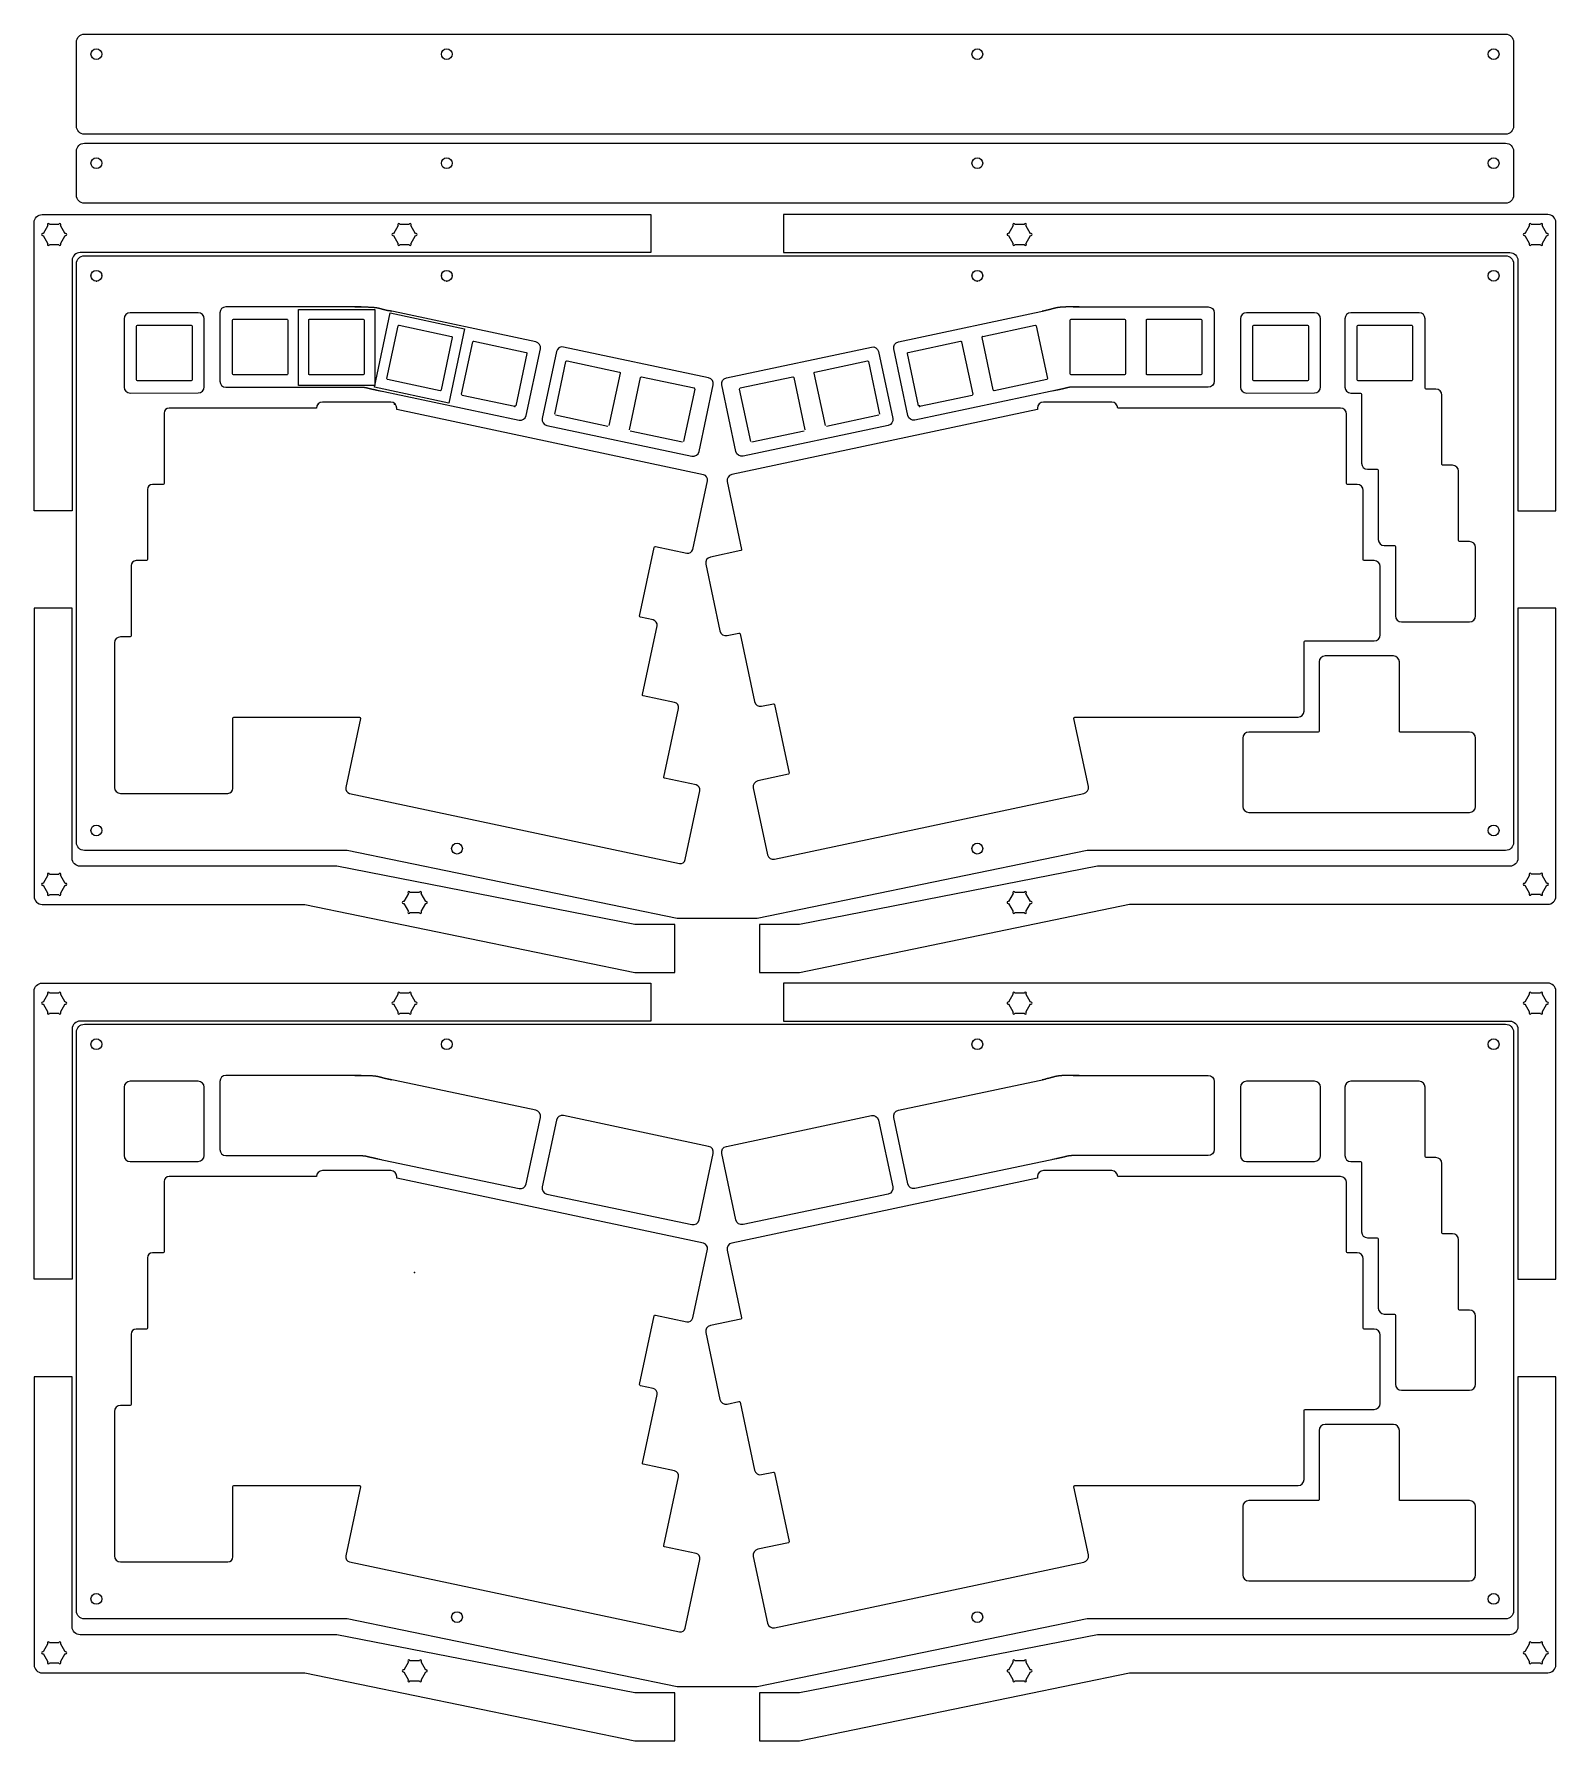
# Model space of a CAD drawing. Header units: centimetres. Extents: x -9.5 to 28.5, y -11.7 to 30.9.
import ezdxf

# ---------------------------------------------------------------- set-up
doc = ezdxf.new("R2010")
doc.units = ezdxf.units.CM
doc.header["$MEASUREMENT"] = 0
doc.layers.add('adelheid_hipro_layer_P2_ponoko v5_CASE_LAYER', color=7, linetype='Continuous')
doc.layers.add('adelheid_hipro_layer_P2_ponoko v5_holes', color=7, linetype='Continuous')

msp = doc.modelspace()

# ---------------------------------------------------------------- linework, layer by layer
at = {"layer": 'adelheid_hipro_layer_P2_ponoko v5_CASE_LAYER'}
for p, q in [((-8.444, 28.643), (-8.444, 30.743)), ((-8.244, 30.943), (27.265, 30.943)), ((27.465, 30.743), (27.465, 28.643)), ((27.265, 28.443), (-8.244, 28.443)), ((-8.244, 28.218), (27.265, 28.218)), ((-8.444, 26.918), (-8.444, 28.018)), ((27.465, 28.018), (27.465, 26.918)), ((27.265, 26.718), (-8.244, 26.718)), ((-9.499, 19.037), (-9.499, 26.235)), ((-9.299, 26.435), (5.91, 26.435)), ((-9.156, 26.164), (-9.276, 25.956)), ((-8.88, 26.185), (-9.119, 26.185)), ((-8.723, 25.956), (-8.843, 26.164)), ((-0.403, 26.164), (-0.522, 25.956)), ((-0.127, 26.185), (-0.365, 26.185)), ((0.03, 25.956), (-0.089, 26.164)), ((5.91, 26.435), (5.91, 25.485)), ((28.32, 26.435), (9.221, 26.435)), ((9.221, 26.435), (9.221, 25.485)), ((14.965, 26.164), (14.845, 25.956)), ((15.241, 26.185), (15.002, 26.185)), ((15.398, 25.956), (15.278, 26.164)), ((27.864, 26.164), (27.744, 25.956)), ((28.14, 26.185), (27.901, 26.185)), ((28.297, 25.956), (28.177, 26.164)), ((28.52, 19.037), (28.52, 26.235)), ((-9.276, 25.914), (-9.156, 25.706)), ((-9.119, 25.685), (-8.88, 25.685)), ((-8.843, 25.706), (-8.723, 25.914)), ((-0.522, 25.914), (-0.403, 25.706)), ((-0.365, 25.685), (-0.127, 25.685)), ((-0.089, 25.706), (0.03, 25.914)), ((14.845, 25.914), (14.965, 25.706)), ((15.002, 25.685), (15.241, 25.685)), ((15.278, 25.706), (15.398, 25.914)), ((27.744, 25.914), (27.864, 25.706)), ((27.901, 25.685), (28.14, 25.685)), ((28.177, 25.706), (28.297, 25.914)), ((-8.55, 25.285), (-8.55, 19.037)), ((-8.444, 10.748), (-8.444, 25.206)), ((5.91, 25.485), (-8.35, 25.485)), ((-8.244, 25.406), (27.265, 25.406)), ((9.221, 25.485), (27.371, 25.485)), ((27.465, 25.206), (27.465, 10.748)), ((27.571, 25.285), (27.571, 19.037)), ((-5.398, 23.98), (-7.103, 23.98)), ((-4.859, 23.978), (-4.859, 22.273)), ((-1.332, 24.128), (-4.709, 24.128)), ((-1.486, 24.128), (-1.178, 24.128)), ((-0.719, 24.053), (-0.562, 24.02)), ((3.034, 23.255), (-0.641, 24.036)), ((12.093, 23.255), (15.767, 24.036)), ((15.846, 24.053), (15.688, 24.02)), ((16.612, 24.128), (16.304, 24.128)), ((16.458, 24.128), (19.836, 24.128)), ((19.986, 23.978), (19.986, 22.273)), ((22.494, 23.98), (20.789, 23.98)), ((25.104, 23.98), (23.399, 23.98)), ((-7.253, 23.83), (-7.253, 22.125)), ((-5.248, 22.13), (-5.248, 23.83)), ((20.639, 23.83), (20.639, 22.125)), ((22.644, 22.13), (22.644, 23.83)), ((23.249, 23.83), (23.249, 22.125)), ((25.254, 22.1), (25.254, 23.83)), ((2.796, 21.415), (3.149, 23.078)), ((7.351, 22.355), (3.727, 23.126)), ((7.797, 22.355), (11.421, 23.126)), ((12.331, 21.415), (11.977, 23.078)), ((3.549, 23.01), (3.194, 21.342)), ((11.599, 23.01), (11.953, 21.342)), ((7.113, 20.515), (7.466, 22.177)), ((8.035, 20.515), (7.681, 22.177)), ((-7.103, 21.975), (-5.398, 21.98)), ((-4.709, 22.123), (-1.35, 22.123)), ((-0.589, 21.749), (-2.294, 21.749)), ((-1.4, 22.123), (-1.3, 22.123)), ((-1.017, 22.066), (-0.822, 22.025)), ((-0.919, 22.046), (2.618, 21.299)), ((16.045, 22.046), (12.508, 21.299)), ((17.424, 21.749), (15.719, 21.749)), ((16.143, 22.066), (15.948, 22.025)), ((16.526, 22.123), (16.426, 22.123)), ((19.836, 22.123), (16.476, 22.123)), ((20.789, 21.975), (22.494, 21.98)), ((23.399, 21.975), (23.641, 21.975)), ((23.666, 21.951), (23.666, 20.22)), ((25.521, 22.075), (25.279, 22.075)), ((25.671, 20.195), (25.671, 21.925)), ((-6.254, 21.474), (-6.254, 19.719)), ((-2.444, 21.599), (-6.129, 21.599)), ((-2.444, 21.599), (-2.444, 21.599)), ((-0.439, 21.563), (-0.439, 21.599)), ((7.225, 19.934), (-0.439, 21.563)), ((15.569, 21.563), (7.931, 19.94)), ((15.569, 21.599), (15.569, 21.563)), ((23.139, 21.599), (17.574, 21.599)), ((17.574, 21.599), (17.574, 21.599)), ((23.289, 19.719), (23.289, 21.449)), ((3.31, 21.164), (6.935, 20.399)), ((11.838, 21.164), (8.213, 20.399)), ((23.816, 20.07), (24.058, 20.07)), ((24.083, 20.046), (24.083, 18.315)), ((25.938, 20.17), (25.696, 20.17)), ((-6.278, 19.694), (-6.545, 19.694)), ((6.956, 18.069), (7.321, 19.786)), ((7.816, 19.762), (8.176, 18.069)), ((23.557, 19.694), (23.314, 19.694)), ((26.088, 18.29), (26.088, 20.02)), ((-6.67, 19.569), (-6.67, 17.814)), ((23.707, 17.813), (23.707, 19.544)), ((-8.55, 19.037), (-9.499, 19.037)), ((27.571, 19.037), (28.52, 19.037)), ((5.628, 16.404), (5.993, 18.121)), ((6.023, 18.14), (6.808, 17.973)), ((8.157, 18.04), (7.396, 17.878)), ((24.233, 18.165), (24.485, 18.165)), ((24.51, 18.14), (24.51, 16.41)), ((26.365, 18.265), (26.112, 18.265)), ((26.515, 16.41), (26.515, 18.115)), ((-7.076, 17.664), (-7.076, 15.909)), ((-6.695, 17.789), (-6.951, 17.789)), ((7.28, 17.7), (7.635, 16.032)), ((23.984, 17.789), (23.731, 17.789)), ((24.134, 15.934), (24.134, 17.639)), ((-9.499, 16.599), (-9.499, 9.401)), ((-8.55, 16.599), (-9.499, 16.599)), ((-8.55, 10.352), (-8.55, 16.599)), ((5.967, 16.307), (5.647, 16.374)), ((24.66, 16.26), (26.365, 16.26)), ((28.52, 16.6), (27.571, 16.6)), ((27.571, 16.6), (27.571, 10.352)), ((28.52, 9.402), (28.52, 16.6)), ((-7.101, 15.884), (-7.344, 15.884)), ((5.698, 14.442), (6.063, 16.158)), ((7.813, 15.917), (8.108, 15.98)), ((8.137, 15.961), (8.497, 14.268)), ((22.254, 15.784), (23.984, 15.784)), ((-7.494, 15.734), (-7.493, 12.124)), ((22.229, 14.029), (22.229, 15.759)), ((24.46, 15.408), (22.755, 15.408)), ((22.605, 15.258), (22.605, 13.527)), ((24.61, 13.527), (24.61, 15.258)), ((6.502, 14.245), (5.718, 14.412)), ((6.234, 12.38), (6.599, 14.097)), ((8.675, 14.153), (8.97, 14.215)), ((8.999, 14.196), (9.364, 12.479)), ((-4.535, 12.099), (-4.535, 13.854)), ((-4.51, 13.879), (-1.371, 13.879)), ((-1.347, 13.848), (-1.714, 12.122)), ((16.84, 12.146), (16.478, 13.848)), ((16.503, 13.879), (18.945, 13.879)), ((18.945, 13.879), (19.218, 13.879)), ((19.218, 13.879), (22.079, 13.879)), ((20.7, 13.353), (20.7, 11.648)), ((22.58, 13.503), (20.85, 13.503)), ((26.365, 13.503), (24.634, 13.503)), ((26.515, 11.648), (26.515, 13.353)), ((9.345, 12.45), (8.584, 12.288)), ((-7.343, 11.974), (-4.66, 11.974)), ((-1.617, 11.974), (6.621, 10.223)), ((7.038, 12.184), (6.253, 12.351)), ((6.769, 10.319), (7.134, 12.035)), ((8.468, 12.11), (8.823, 10.442)), ((9.001, 10.327), (16.725, 11.969)), ((20.85, 11.498), (26.365, 11.498)), ((-1.68, 10.548), (-8.244, 10.548)), ((6.566, 8.847), (-1.68, 10.548)), ((16.812, 10.548), (8.566, 8.847)), ((27.265, 10.548), (16.812, 10.548)), ((-9.156, 9.93), (-9.276, 9.723)), ((-8.88, 9.951), (-9.119, 9.951)), ((-8.723, 9.723), (-8.843, 9.93)), ((-1.936, 10.152), (-8.35, 10.152)), ((5.51, 8.7), (-1.936, 10.152)), ((17.068, 10.152), (9.621, 8.7)), ((27.371, 10.152), (17.068, 10.152)), ((27.864, 9.93), (27.744, 9.723)), ((28.14, 9.952), (27.901, 9.952)), ((28.297, 9.723), (28.177, 9.93)), ((-9.276, 9.68), (-9.156, 9.473)), ((-9.119, 9.451), (-8.88, 9.451)), ((-8.843, 9.473), (-8.723, 9.68)), ((-0.146, 9.476), (-0.266, 9.269)), ((0.13, 9.498), (-0.109, 9.498)), ((0.287, 9.269), (0.167, 9.476)), ((14.965, 9.476), (14.845, 9.269)), ((15.241, 9.498), (15.002, 9.498)), ((15.398, 9.269), (15.278, 9.476)), ((27.744, 9.68), (27.864, 9.473)), ((27.901, 9.452), (28.14, 9.452)), ((28.177, 9.473), (28.297, 9.68)), ((-9.299, 9.201), (-2.736, 9.201)), ((-2.736, 9.201), (5.51, 7.501)), ((-0.266, 9.226), (-0.146, 9.019)), ((-0.109, 8.998), (0.13, 8.998)), ((0.167, 9.019), (0.287, 9.226)), ((9.621, 7.501), (17.868, 9.202)), ((14.845, 9.226), (14.965, 9.019)), ((15.002, 8.998), (15.241, 8.998)), ((15.278, 9.019), (15.398, 9.226)), ((17.868, 9.202), (28.32, 9.202)), ((6.51, 8.7), (5.51, 8.7)), ((6.51, 7.501), (6.51, 8.7)), ((8.566, 8.847), (6.566, 8.847)), ((8.621, 8.7), (8.621, 7.501)), ((9.621, 8.7), (8.621, 8.7)), ((5.51, 7.501), (6.51, 7.501)), ((8.621, 7.501), (9.621, 7.501)), ((-9.499, -0.163), (-9.499, 7.035)), ((-9.299, 7.235), (5.91, 7.235)), ((-9.156, 6.964), (-9.276, 6.756)), ((-8.88, 6.985), (-9.119, 6.985)), ((-8.723, 6.756), (-8.843, 6.964)), ((-0.403, 6.964), (-0.522, 6.756)), ((-0.127, 6.985), (-0.365, 6.985)), ((0.03, 6.756), (-0.089, 6.964)), ((5.91, 7.235), (5.91, 6.285)), ((28.32, 7.235), (9.221, 7.235)), ((9.221, 7.235), (9.221, 6.285)), ((14.965, 6.964), (14.845, 6.756)), ((15.241, 6.985), (15.002, 6.985)), ((15.398, 6.756), (15.278, 6.964)), ((27.864, 6.964), (27.744, 6.756)), ((28.14, 6.985), (27.901, 6.985)), ((28.297, 6.756), (28.177, 6.964)), ((28.52, -0.163), (28.52, 7.035)), ((-9.276, 6.714), (-9.156, 6.506)), ((-9.119, 6.485), (-8.88, 6.485)), ((-8.843, 6.506), (-8.723, 6.714)), ((-0.522, 6.714), (-0.403, 6.506)), ((-0.365, 6.485), (-0.127, 6.485)), ((-0.089, 6.506), (0.03, 6.714)), ((14.845, 6.714), (14.965, 6.506)), ((15.002, 6.485), (15.241, 6.485)), ((15.278, 6.506), (15.398, 6.714)), ((27.744, 6.714), (27.864, 6.506)), ((27.901, 6.485), (28.14, 6.485)), ((28.177, 6.506), (28.297, 6.714)), ((-8.55, 6.085), (-8.55, -0.163)), ((-8.444, -8.452), (-8.444, 6.006)), ((5.91, 6.285), (-8.35, 6.285)), ((-8.244, 6.206), (27.265, 6.206)), ((9.221, 6.285), (27.371, 6.285)), ((27.465, 6.006), (27.465, -8.452)), ((27.571, 6.085), (27.571, -0.163)), ((-5.398, 4.78), (-7.103, 4.78)), ((-4.859, 4.778), (-4.859, 3.073)), ((-1.332, 4.928), (-4.709, 4.928)), ((-1.486, 4.928), (-1.178, 4.928)), ((-0.719, 4.853), (-0.562, 4.82)), ((3.034, 4.055), (-0.641, 4.836)), ((12.093, 4.055), (15.767, 4.836)), ((15.846, 4.853), (15.688, 4.82)), ((16.612, 4.928), (16.304, 4.928)), ((16.458, 4.928), (19.836, 4.928)), ((19.986, 4.778), (19.986, 3.073)), ((22.494, 4.78), (20.789, 4.78)), ((25.104, 4.78), (23.399, 4.78)), ((-7.253, 4.63), (-7.253, 2.925)), ((-5.248, 2.93), (-5.248, 4.63)), ((20.639, 4.63), (20.639, 2.925)), ((22.644, 2.93), (22.644, 4.63)), ((23.249, 4.63), (23.249, 2.925)), ((25.254, 2.9), (25.254, 4.63)), ((2.796, 2.215), (3.149, 3.878)), ((7.351, 3.155), (3.727, 3.926)), ((7.797, 3.155), (11.421, 3.926)), ((12.331, 2.215), (11.977, 3.878)), ((3.549, 3.81), (3.194, 2.142)), ((11.599, 3.81), (11.953, 2.142)), ((-7.103, 2.775), (-5.398, 2.78)), ((-4.709, 2.923), (-1.35, 2.923)), ((-1.4, 2.923), (-1.3, 2.923)), ((-1.017, 2.866), (-0.822, 2.825)), ((-0.919, 2.846), (2.618, 2.099)), ((7.113, 1.315), (7.466, 2.977)), ((8.035, 1.315), (7.681, 2.977)), ((16.045, 2.846), (12.508, 2.099)), ((16.143, 2.866), (15.948, 2.825)), ((16.526, 2.923), (16.426, 2.923)), ((19.836, 2.923), (16.476, 2.923)), ((20.789, 2.775), (22.494, 2.78)), ((23.399, 2.775), (23.641, 2.775)), ((23.666, 2.751), (23.666, 1.02)), ((25.521, 2.875), (25.279, 2.875)), ((25.671, 0.995), (25.671, 2.725)), ((-6.254, 2.274), (-6.254, 0.519)), ((-2.444, 2.399), (-6.129, 2.399)), ((-2.444, 2.399), (-2.444, 2.399)), ((-0.589, 2.549), (-2.294, 2.549)), ((-0.439, 2.363), (-0.439, 2.399)), ((7.225, 0.734), (-0.439, 2.363)), ((15.569, 2.363), (7.931, 0.74)), ((15.569, 2.399), (15.569, 2.363)), ((17.424, 2.549), (15.719, 2.549)), ((23.139, 2.399), (17.574, 2.399)), ((17.574, 2.399), (17.574, 2.399)), ((23.289, 0.519), (23.289, 2.249)), ((3.31, 1.964), (6.935, 1.199)), ((11.838, 1.964), (8.213, 1.199)), ((23.816, 0.87), (24.058, 0.87)), ((25.938, 0.97), (25.696, 0.97)), ((-6.278, 0.494), (-6.545, 0.494)), ((6.956, -1.131), (7.321, 0.586)), ((7.816, 0.562), (8.176, -1.131)), ((23.557, 0.494), (23.314, 0.494)), ((24.083, 0.846), (24.083, -0.885)), ((26.088, -0.91), (26.088, 0.82)), ((-6.67, 0.369), (-6.67, -1.386)), ((23.707, -1.387), (23.707, 0.344)), ((-8.55, -0.163), (-9.499, -0.163)), ((27.571, -0.163), (28.52, -0.163)), ((5.628, -2.796), (5.993, -1.079)), ((6.023, -1.06), (6.808, -1.227)), ((8.157, -1.16), (7.396, -1.322)), ((24.233, -1.035), (24.485, -1.035)), ((24.51, -1.06), (24.51, -2.79)), ((26.365, -0.935), (26.112, -0.935)), ((26.515, -2.79), (26.515, -1.085)), ((-7.076, -1.536), (-7.076, -3.291)), ((-6.695, -1.411), (-6.951, -1.411)), ((7.28, -1.5), (7.635, -3.168)), ((23.984, -1.411), (23.731, -1.411)), ((24.134, -3.266), (24.134, -1.561)), ((-8.55, -2.601), (-9.499, -2.601)), ((-9.499, -2.601), (-9.499, -9.799)), ((-8.55, -8.848), (-8.55, -2.601)), ((5.967, -2.893), (5.647, -2.826)), ((24.66, -2.94), (26.365, -2.94)), ((28.52, -2.6), (27.571, -2.6)), ((27.571, -2.6), (27.571, -8.848)), ((28.52, -9.798), (28.52, -2.6)), ((-7.101, -3.316), (-7.344, -3.316)), ((5.698, -4.758), (6.063, -3.042)), ((7.813, -3.283), (8.108, -3.22)), ((8.137, -3.239), (8.497, -4.932)), ((-7.494, -3.466), (-7.493, -7.076)), ((22.229, -5.171), (22.229, -3.441)), ((22.254, -3.416), (23.984, -3.416)), ((24.46, -3.792), (22.755, -3.792)), ((22.605, -3.942), (22.605, -5.673)), ((24.61, -5.673), (24.61, -3.942)), ((6.502, -4.955), (5.718, -4.788)), ((6.234, -6.82), (6.599, -5.103)), ((8.675, -5.047), (8.97, -4.985)), ((8.999, -5.004), (9.364, -6.721)), ((-4.535, -7.101), (-4.535, -5.346)), ((-4.51, -5.321), (-1.371, -5.321)), ((-1.347, -5.352), (-1.714, -7.078)), ((16.84, -7.054), (16.478, -5.352)), ((16.503, -5.321), (18.945, -5.321)), ((18.945, -5.321), (19.218, -5.321)), ((19.218, -5.321), (22.079, -5.321)), ((20.7, -5.847), (20.7, -7.552)), ((22.58, -5.697), (20.85, -5.697)), ((26.365, -5.697), (24.634, -5.697)), ((26.515, -7.552), (26.515, -5.847)), ((9.345, -6.75), (8.584, -6.912)), ((-7.343, -7.226), (-4.66, -7.226)), ((-1.617, -7.226), (6.621, -8.977)), ((7.038, -7.016), (6.253, -6.849)), ((6.769, -8.881), (7.134, -7.165)), ((8.468, -7.09), (8.823, -8.758)), ((9.001, -8.873), (16.725, -7.231)), ((20.85, -7.702), (26.365, -7.702)), ((-1.68, -8.652), (-8.244, -8.652)), ((6.566, -10.353), (-1.68, -8.652)), ((16.812, -8.652), (8.566, -10.353)), ((27.265, -8.652), (16.812, -8.652)), ((-9.156, -9.27), (-9.276, -9.477)), ((-8.88, -9.249), (-9.119, -9.249)), ((-8.723, -9.477), (-8.843, -9.27)), ((-1.936, -9.048), (-8.35, -9.048)), ((5.51, -10.5), (-1.936, -9.048)), ((17.068, -9.048), (9.621, -10.5)), ((27.371, -9.048), (17.068, -9.048)), ((27.864, -9.27), (27.744, -9.477)), ((28.14, -9.248), (27.901, -9.248)), ((28.297, -9.477), (28.177, -9.27)), ((-9.276, -9.52), (-9.156, -9.727)), ((-9.119, -9.749), (-8.88, -9.749)), ((-8.843, -9.727), (-8.723, -9.52)), ((-0.146, -9.724), (-0.266, -9.931)), ((0.13, -9.702), (-0.109, -9.702)), ((0.287, -9.931), (0.167, -9.724)), ((14.965, -9.724), (14.845, -9.931)), ((15.241, -9.702), (15.002, -9.702)), ((15.398, -9.931), (15.278, -9.724)), ((27.744, -9.52), (27.864, -9.727)), ((27.901, -9.748), (28.14, -9.748)), ((28.177, -9.727), (28.297, -9.52)), ((-9.299, -9.999), (-2.736, -9.999)), ((-2.736, -9.999), (5.51, -11.699)), ((-0.266, -9.974), (-0.146, -10.181)), ((-0.109, -10.202), (0.13, -10.202)), ((0.167, -10.181), (0.287, -9.974)), ((9.621, -11.699), (17.868, -9.998)), ((14.845, -9.974), (14.965, -10.181)), ((15.002, -10.202), (15.241, -10.202)), ((15.278, -10.181), (15.398, -9.974)), ((17.868, -9.998), (28.32, -9.998)), ((6.51, -10.5), (5.51, -10.5)), ((6.51, -11.699), (6.51, -10.5)), ((8.566, -10.353), (6.566, -10.353)), ((8.621, -10.5), (8.621, -11.699)), ((9.621, -10.5), (8.621, -10.5)), ((5.51, -11.699), (6.51, -11.699)), ((8.621, -11.699), (9.621, -11.699))]:
    msp.add_line(p, q, dxfattribs=at)
for points, degree in [([(-8.444, 30.743), (-8.444, 30.854), (-8.354, 30.943), (-8.244, 30.943)], 3), ([(27.265, 30.943), (27.375, 30.943), (27.465, 30.854), (27.465, 30.743)], 3), ([(-8.079, 30.443), (-8.079, 30.517), (-8.018, 30.578), (-7.944, 30.578)], 3), ([(-7.944, 30.308), (-8.018, 30.308), (-8.079, 30.369), (-8.079, 30.443)], 3), ([(-7.944, 30.578), (-7.87, 30.578), (-7.809, 30.517), (-7.809, 30.443)], 3), ([(-7.809, 30.443), (-7.809, 30.369), (-7.87, 30.308), (-7.944, 30.308)], 3), ([(0.675, 30.443), (0.675, 30.517), (0.735, 30.578), (0.81, 30.578)], 3), ([(0.81, 30.308), (0.735, 30.308), (0.675, 30.369), (0.675, 30.443)], 3), ([(0.81, 30.578), (0.884, 30.578), (0.945, 30.517), (0.945, 30.443)], 3), ([(0.945, 30.443), (0.945, 30.369), (0.884, 30.308), (0.81, 30.308)], 3), ([(13.931, 30.443), (13.931, 30.517), (13.992, 30.578), (14.066, 30.578)], 3), ([(14.066, 30.308), (13.992, 30.308), (13.931, 30.369), (13.931, 30.443)], 3), ([(14.066, 30.578), (14.14, 30.578), (14.201, 30.517), (14.201, 30.443)], 3), ([(14.201, 30.443), (14.201, 30.369), (14.14, 30.308), (14.066, 30.308)], 3), ([(26.83, 30.443), (26.83, 30.517), (26.891, 30.578), (26.965, 30.578)], 3), ([(26.965, 30.308), (26.891, 30.308), (26.83, 30.369), (26.83, 30.443)], 3), ([(26.965, 30.578), (27.039, 30.578), (27.1, 30.517), (27.1, 30.443)], 3), ([(27.1, 30.443), (27.1, 30.369), (27.039, 30.308), (26.965, 30.308)], 3), ([(-8.244, 28.443), (-8.354, 28.443), (-8.444, 28.533), (-8.444, 28.643)], 3), ([(27.465, 28.643), (27.465, 28.533), (27.375, 28.443), (27.265, 28.443)], 3), ([(-8.444, 28.018), (-8.444, 28.128), (-8.354, 28.218), (-8.244, 28.218)], 3), ([(27.265, 28.218), (27.375, 28.218), (27.465, 28.128), (27.465, 28.018)], 3), ([(-8.079, 27.718), (-8.079, 27.792), (-8.018, 27.853), (-7.944, 27.853)], 3), ([(-7.944, 27.583), (-8.018, 27.583), (-8.079, 27.644), (-8.079, 27.718)], 3), ([(-7.944, 27.853), (-7.87, 27.853), (-7.809, 27.792), (-7.809, 27.718)], 3), ([(-7.809, 27.718), (-7.809, 27.644), (-7.87, 27.583), (-7.944, 27.583)], 3), ([(0.675, 27.718), (0.675, 27.792), (0.735, 27.853), (0.81, 27.853)], 3), ([(0.81, 27.583), (0.735, 27.583), (0.675, 27.644), (0.675, 27.718)], 3), ([(0.81, 27.853), (0.884, 27.853), (0.945, 27.792), (0.945, 27.718)], 3), ([(0.945, 27.718), (0.945, 27.644), (0.884, 27.583), (0.81, 27.583)], 3), ([(13.931, 27.718), (13.931, 27.792), (13.992, 27.853), (14.066, 27.853)], 3), ([(14.066, 27.583), (13.992, 27.583), (13.931, 27.644), (13.931, 27.718)], 3), ([(14.066, 27.853), (14.14, 27.853), (14.201, 27.792), (14.201, 27.718)], 3), ([(14.201, 27.718), (14.201, 27.644), (14.14, 27.583), (14.066, 27.583)], 3), ([(26.83, 27.718), (26.83, 27.792), (26.891, 27.853), (26.965, 27.853)], 3), ([(26.965, 27.583), (26.891, 27.583), (26.83, 27.644), (26.83, 27.718)], 3), ([(26.965, 27.853), (27.039, 27.853), (27.1, 27.792), (27.1, 27.718)], 3), ([(27.1, 27.718), (27.1, 27.644), (27.039, 27.583), (26.965, 27.583)], 3), ([(-8.244, 26.718), (-8.354, 26.718), (-8.444, 26.808), (-8.444, 26.918)], 3), ([(27.465, 26.918), (27.465, 26.808), (27.375, 26.718), (27.265, 26.718)], 3), ([(-9.499, 26.235), (-9.499, 26.345), (-9.41, 26.435), (-9.299, 26.435)], 3), ([(28.52, 26.235), (28.52, 26.345), (28.431, 26.435), (28.32, 26.435)], 3), ([(-8.711, 25.96), (-8.715, 25.96), (-8.719, 25.958), (-8.723, 25.956)], 3), ([(0.043, 25.96), (0.038, 25.96), (0.034, 25.958), (0.03, 25.956)], 3), ([(15.41, 25.96), (15.406, 25.96), (15.402, 25.958), (15.398, 25.956)], 3), ([(28.309, 25.96), (28.305, 25.96), (28.301, 25.958), (28.297, 25.956)], 3), ([(-8.35, 25.485), (-8.46, 25.485), (-8.55, 25.395), (-8.55, 25.285)], 3), ([(-8.444, 25.206), (-8.444, 25.317), (-8.354, 25.406), (-8.244, 25.406)], 3), ([(27.265, 25.406), (27.375, 25.406), (27.465, 25.317), (27.465, 25.206)], 3), ([(27.371, 25.485), (27.481, 25.485), (27.571, 25.395), (27.571, 25.285)], 3), ([(-8.079, 24.906), (-8.079, 24.981), (-8.018, 25.041), (-7.944, 25.041)], 3), ([(-7.944, 24.771), (-8.018, 24.771), (-8.079, 24.832), (-8.079, 24.906)], 3), ([(-7.944, 25.041), (-7.87, 25.041), (-7.809, 24.981), (-7.809, 24.906)], 3), ([(-7.809, 24.906), (-7.809, 24.832), (-7.87, 24.771), (-7.944, 24.771)], 3), ([(0.675, 24.906), (0.675, 24.981), (0.735, 25.041), (0.81, 25.041)], 3), ([(0.81, 24.771), (0.735, 24.771), (0.675, 24.832), (0.675, 24.906)], 3), ([(0.81, 25.041), (0.884, 25.041), (0.945, 24.981), (0.945, 24.906)], 3), ([(0.945, 24.906), (0.945, 24.832), (0.884, 24.771), (0.81, 24.771)], 3), ([(13.931, 24.906), (13.931, 24.981), (13.992, 25.041), (14.066, 25.041)], 3), ([(14.066, 24.771), (13.992, 24.771), (13.931, 24.832), (13.931, 24.906)], 3), ([(14.066, 25.041), (14.14, 25.041), (14.201, 24.981), (14.201, 24.906)], 3), ([(14.201, 24.906), (14.201, 24.832), (14.14, 24.771), (14.066, 24.771)], 3), ([(26.83, 24.906), (26.83, 24.981), (26.891, 25.041), (26.965, 25.041)], 3), ([(26.965, 24.771), (26.891, 24.771), (26.83, 24.832), (26.83, 24.906)], 3), ([(26.965, 25.041), (27.039, 25.041), (27.1, 24.981), (27.1, 24.906)], 3), ([(27.1, 24.906), (27.1, 24.832), (27.039, 24.771), (26.965, 24.771)], 3), ([(-7.103, 23.98), (-7.186, 23.98), (-7.253, 23.913), (-7.253, 23.83)], 3), ([(-5.248, 23.83), (-5.248, 23.913), (-5.316, 23.98), (-5.398, 23.98)], 3), ([(-4.709, 24.128), (-4.792, 24.128), (-4.859, 24.061), (-4.859, 23.978)], 3), ([(-1.332, 24.128), (-1.272, 24.128), (-1.165, 24.127), (-1.041, 24.123), (-0.937, 24.112), (-0.857, 24.092), (-0.793, 24.072), (-0.726, 24.055), (-0.671, 24.043), (-0.641, 24.036)], 5), ([(16.458, 24.128), (16.399, 24.128), (16.291, 24.127), (16.167, 24.123), (16.063, 24.112), (15.983, 24.092), (15.919, 24.072), (15.853, 24.055), (15.797, 24.043), (15.767, 24.036)], 5), ([(19.836, 24.128), (19.919, 24.128), (19.986, 24.061), (19.986, 23.978)], 3), ([(20.789, 23.98), (20.706, 23.98), (20.639, 23.913), (20.639, 23.83)], 3), ([(22.644, 23.83), (22.644, 23.913), (22.576, 23.98), (22.494, 23.98)], 3), ([(23.399, 23.98), (23.316, 23.98), (23.249, 23.913), (23.249, 23.83)], 3), ([(25.254, 23.83), (25.254, 23.913), (25.186, 23.98), (25.104, 23.98)], 3), ([(3.149, 23.078), (3.167, 23.159), (3.115, 23.238), (3.034, 23.255)], 3), ([(3.727, 23.126), (3.646, 23.143), (3.566, 23.091), (3.549, 23.01)], 3), ([(11.421, 23.126), (11.502, 23.143), (11.582, 23.091), (11.599, 23.01)], 3), ([(11.977, 23.078), (11.96, 23.159), (12.012, 23.238), (12.093, 23.255)], 3), ([(-4.859, 22.273), (-4.859, 22.19), (-4.792, 22.123), (-4.709, 22.123)], 3), ([(7.466, 22.177), (7.483, 22.258), (7.432, 22.338), (7.351, 22.355)], 3), ([(7.681, 22.177), (7.664, 22.258), (7.716, 22.338), (7.797, 22.355)], 3), ([(19.986, 22.273), (19.986, 22.19), (19.919, 22.123), (19.836, 22.123)], 3), ([(-7.253, 22.125), (-7.253, 22.042), (-7.186, 21.975), (-7.103, 21.975)], 3), ([(-5.398, 21.98), (-5.316, 21.98), (-5.248, 22.047), (-5.248, 22.13)], 3), ([(-2.294, 21.749), (-2.377, 21.749), (-2.444, 21.682), (-2.444, 21.599)], 3), ([(-1.35, 22.123), (-1.33, 22.123), (-1.295, 22.123), (-1.253, 22.121), (-1.215, 22.115), (-1.168, 22.103), (-1.104, 22.087), (-1.026, 22.069), (-0.957, 22.054), (-0.919, 22.046)], 5), ([(-0.439, 21.599), (-0.439, 21.682), (-0.506, 21.749), (-0.589, 21.749)], 3), ([(15.719, 21.749), (15.636, 21.749), (15.569, 21.682), (15.569, 21.599)], 3), ([(16.476, 22.123), (16.457, 22.123), (16.421, 22.123), (16.379, 22.121), (16.341, 22.115), (16.294, 22.103), (16.23, 22.087), (16.152, 22.069), (16.084, 22.054), (16.045, 22.046)], 5), ([(17.574, 21.599), (17.574, 21.682), (17.507, 21.749), (17.424, 21.749)], 3), ([(20.639, 22.125), (20.639, 22.042), (20.706, 21.975), (20.789, 21.975)], 3), ([(22.494, 21.98), (22.576, 21.98), (22.644, 22.047), (22.644, 22.13)], 3), ([(23.249, 22.125), (23.249, 22.042), (23.316, 21.975), (23.399, 21.975)], 3), ([(23.641, 21.975), (23.655, 21.975), (23.666, 21.964), (23.666, 21.951)], 3), ([(25.279, 22.075), (25.265, 22.075), (25.254, 22.086), (25.254, 22.1)], 3), ([(25.671, 21.925), (25.671, 22.008), (25.603, 22.075), (25.521, 22.075)], 3), ([(-6.129, 21.599), (-6.198, 21.599), (-6.254, 21.543), (-6.254, 21.474)], 3), ([(2.618, 21.299), (2.699, 21.282), (2.779, 21.334), (2.796, 21.415)], 3), ([(3.194, 21.342), (3.177, 21.261), (3.229, 21.182), (3.31, 21.164)], 3), ([(11.953, 21.342), (11.97, 21.261), (11.919, 21.182), (11.838, 21.164)], 3), ([(12.508, 21.299), (12.427, 21.282), (12.348, 21.334), (12.331, 21.415)], 3), ([(23.289, 21.449), (23.289, 21.532), (23.222, 21.599), (23.139, 21.599)], 3), ([(6.935, 20.399), (7.016, 20.382), (7.096, 20.434), (7.113, 20.515)], 3), ([(8.213, 20.399), (8.132, 20.382), (8.052, 20.434), (8.035, 20.515)], 3), ([(23.666, 20.22), (23.666, 20.137), (23.733, 20.07), (23.816, 20.07)], 3), ([(24.058, 20.07), (24.072, 20.07), (24.083, 20.059), (24.083, 20.046)], 3), ([(25.696, 20.17), (25.682, 20.17), (25.671, 20.181), (25.671, 20.195)], 3), ([(26.088, 20.02), (26.088, 20.103), (26.021, 20.17), (25.938, 20.17)], 3), ([(-6.545, 19.694), (-6.614, 19.694), (-6.67, 19.638), (-6.67, 19.569)], 3), ([(-6.254, 19.719), (-6.254, 19.705), (-6.265, 19.694), (-6.278, 19.694)], 3), ([(7.321, 19.786), (7.335, 19.854), (7.292, 19.92), (7.225, 19.934)], 3), ([(7.931, 19.94), (7.85, 19.922), (7.799, 19.843), (7.816, 19.762)], 3), ([(23.314, 19.694), (23.301, 19.694), (23.289, 19.705), (23.289, 19.719)], 3), ([(23.707, 19.544), (23.707, 19.627), (23.639, 19.694), (23.557, 19.694)], 3), ([(5.993, 18.121), (5.996, 18.134), (6.009, 18.143), (6.023, 18.14)], 3), ([(6.808, 17.973), (6.875, 17.959), (6.942, 18.002), (6.956, 18.069)], 3), ([(8.176, 18.069), (8.178, 18.056), (8.17, 18.043), (8.157, 18.04)], 3), ([(24.083, 18.315), (24.083, 18.232), (24.15, 18.165), (24.233, 18.165)], 3), ([(24.485, 18.165), (24.499, 18.165), (24.51, 18.154), (24.51, 18.14)], 3), ([(26.112, 18.265), (26.099, 18.265), (26.088, 18.276), (26.088, 18.29)], 3), ([(26.515, 18.115), (26.515, 18.198), (26.448, 18.265), (26.365, 18.265)], 3), ([(-6.951, 17.789), (-7.02, 17.789), (-7.076, 17.733), (-7.076, 17.664)], 3), ([(-6.67, 17.814), (-6.67, 17.8), (-6.681, 17.789), (-6.695, 17.789)], 3), ([(7.396, 17.878), (7.315, 17.861), (7.263, 17.781), (7.28, 17.7)], 3), ([(23.731, 17.789), (23.718, 17.789), (23.707, 17.8), (23.707, 17.813)], 3), ([(24.134, 17.639), (24.134, 17.722), (24.066, 17.789), (23.984, 17.789)], 3), ([(5.647, 16.374), (5.634, 16.377), (5.625, 16.39), (5.628, 16.404)], 3), ([(6.063, 16.158), (6.077, 16.226), (6.034, 16.292), (5.967, 16.307)], 3), ([(24.51, 16.41), (24.51, 16.327), (24.577, 16.26), (24.66, 16.26)], 3), ([(26.365, 16.26), (26.448, 16.26), (26.515, 16.327), (26.515, 16.41)], 3), ([(-7.344, 15.884), (-7.427, 15.884), (-7.494, 15.817), (-7.494, 15.734)], 3), ([(-7.076, 15.909), (-7.076, 15.895), (-7.087, 15.884), (-7.101, 15.884)], 3), ([(7.635, 16.032), (7.652, 15.951), (7.732, 15.9), (7.813, 15.917)], 3), ([(8.108, 15.98), (8.121, 15.982), (8.134, 15.974), (8.137, 15.961)], 3), ([(22.229, 15.759), (22.229, 15.773), (22.24, 15.784), (22.254, 15.784)], 3), ([(23.984, 15.784), (24.066, 15.784), (24.134, 15.851), (24.134, 15.934)], 3), ([(22.755, 15.408), (22.672, 15.408), (22.605, 15.34), (22.605, 15.258)], 3), ([(24.61, 15.258), (24.61, 15.34), (24.543, 15.408), (24.46, 15.408)], 3), ([(5.718, 14.412), (5.704, 14.415), (5.695, 14.428), (5.698, 14.442)], 3), ([(6.599, 14.097), (6.613, 14.164), (6.57, 14.231), (6.502, 14.245)], 3), ([(8.497, 14.268), (8.514, 14.187), (8.594, 14.135), (8.675, 14.153)], 3), ([(8.97, 14.215), (8.983, 14.218), (8.996, 14.21), (8.999, 14.196)], 3), ([(-4.535, 13.854), (-4.535, 13.868), (-4.524, 13.879), (-4.51, 13.879)], 3), ([(-1.371, 13.879), (-1.355, 13.879), (-1.343, 13.864), (-1.347, 13.848)], 3), ([(16.478, 13.848), (16.475, 13.864), (16.487, 13.879), (16.503, 13.879)], 3), ([(22.079, 13.879), (22.161, 13.879), (22.229, 13.946), (22.229, 14.029)], 3), ([(20.85, 13.503), (20.767, 13.503), (20.7, 13.435), (20.7, 13.353)], 3), ([(22.605, 13.527), (22.605, 13.514), (22.594, 13.503), (22.58, 13.503)], 3), ([(24.634, 13.503), (24.621, 13.503), (24.61, 13.514), (24.61, 13.527)], 3), ([(26.515, 13.353), (26.515, 13.435), (26.448, 13.503), (26.365, 13.503)], 3), ([(6.253, 12.351), (6.239, 12.353), (6.231, 12.367), (6.234, 12.38)], 3), ([(9.364, 12.479), (9.367, 12.466), (9.358, 12.453), (9.345, 12.45)], 3), ([(-7.493, 12.124), (-7.493, 12.041), (-7.426, 11.974), (-7.343, 11.974)], 3), ([(-4.66, 11.974), (-4.591, 11.974), (-4.535, 12.03), (-4.535, 12.099)], 3), ([(-1.714, 12.122), (-1.728, 12.054), (-1.685, 11.988), (-1.617, 11.974)], 3), ([(7.134, 12.035), (7.149, 12.103), (7.105, 12.169), (7.038, 12.184)], 3), ([(8.584, 12.288), (8.503, 12.271), (8.451, 12.191), (8.468, 12.11)], 3), ([(16.725, 11.969), (16.806, 11.986), (16.857, 12.065), (16.84, 12.146)], 3), ([(20.7, 11.648), (20.7, 11.565), (20.767, 11.498), (20.85, 11.498)], 3), ([(26.365, 11.498), (26.448, 11.498), (26.515, 11.565), (26.515, 11.648)], 3), ([(-8.079, 11.048), (-8.079, 11.122), (-8.018, 11.183), (-7.944, 11.183)], 3), ([(-7.944, 11.183), (-7.87, 11.183), (-7.809, 11.122), (-7.809, 11.048)], 3), ([(26.83, 11.048), (26.83, 11.122), (26.891, 11.183), (26.965, 11.183)], 3), ([(26.965, 11.183), (27.039, 11.183), (27.1, 11.122), (27.1, 11.048)], 3), ([(-8.244, 10.548), (-8.354, 10.548), (-8.444, 10.637), (-8.444, 10.748)], 3), ([(-7.944, 10.913), (-8.018, 10.913), (-8.079, 10.973), (-8.079, 11.048)], 3), ([(-7.809, 11.048), (-7.809, 10.973), (-7.87, 10.913), (-7.944, 10.913)], 3), ([(0.931, 10.594), (0.931, 10.668), (0.992, 10.729), (1.066, 10.729)], 3), ([(1.066, 10.729), (1.14, 10.729), (1.201, 10.668), (1.201, 10.594)], 3), ([(13.931, 10.594), (13.931, 10.668), (13.992, 10.729), (14.066, 10.729)], 3), ([(14.066, 10.729), (14.14, 10.729), (14.201, 10.668), (14.201, 10.594)], 3), ([(26.965, 10.913), (26.891, 10.913), (26.83, 10.973), (26.83, 11.048)], 3), ([(27.1, 11.048), (27.1, 10.973), (27.039, 10.913), (26.965, 10.913)], 3), ([(27.465, 10.748), (27.465, 10.637), (27.375, 10.548), (27.265, 10.548)], 3), ([(-8.35, 10.152), (-8.46, 10.152), (-8.55, 10.241), (-8.55, 10.352)], 3), ([(1.066, 10.459), (0.992, 10.459), (0.931, 10.52), (0.931, 10.594)], 3), ([(1.201, 10.594), (1.201, 10.52), (1.14, 10.459), (1.066, 10.459)], 3), ([(6.621, 10.223), (6.689, 10.208), (6.755, 10.251), (6.769, 10.319)], 3), ([(8.823, 10.442), (8.84, 10.361), (8.92, 10.31), (9.001, 10.327)], 3), ([(14.066, 10.459), (13.992, 10.459), (13.931, 10.52), (13.931, 10.594)], 3), ([(14.201, 10.594), (14.201, 10.52), (14.14, 10.459), (14.066, 10.459)], 3), ([(27.571, 10.352), (27.571, 10.241), (27.481, 10.152), (27.371, 10.152)], 3), ([(-9.499, 9.401), (-9.5, 9.291), (-9.41, 9.201), (-9.299, 9.201)], 3), ([(-8.711, 9.726), (-8.715, 9.726), (-8.719, 9.725), (-8.723, 9.723)], 3), ([(28.309, 9.727), (28.305, 9.727), (28.301, 9.725), (28.297, 9.723)], 3), ([(28.32, 9.202), (28.431, 9.202), (28.52, 9.291), (28.52, 9.402)], 3), ([(0.299, 9.273), (0.294, 9.273), (0.29, 9.271), (0.287, 9.269)], 3), ([(15.41, 9.273), (15.406, 9.273), (15.402, 9.271), (15.398, 9.269)], 3), ([(-9.499, 7.035), (-9.499, 7.145), (-9.41, 7.235), (-9.299, 7.235)], 3), ([(28.52, 7.035), (28.52, 7.145), (28.431, 7.235), (28.32, 7.235)], 3), ([(-8.711, 6.76), (-8.715, 6.76), (-8.719, 6.758), (-8.723, 6.756)], 3), ([(0.043, 6.76), (0.038, 6.76), (0.034, 6.758), (0.03, 6.756)], 3), ([(15.41, 6.76), (15.406, 6.76), (15.402, 6.758), (15.398, 6.756)], 3), ([(28.309, 6.76), (28.305, 6.76), (28.301, 6.758), (28.297, 6.756)], 3), ([(-8.35, 6.285), (-8.46, 6.285), (-8.55, 6.195), (-8.55, 6.085)], 3), ([(-8.444, 6.006), (-8.444, 6.117), (-8.354, 6.206), (-8.244, 6.206)], 3), ([(27.265, 6.206), (27.375, 6.206), (27.465, 6.117), (27.465, 6.006)], 3), ([(27.371, 6.285), (27.481, 6.285), (27.571, 6.195), (27.571, 6.085)], 3), ([(-8.079, 5.706), (-8.079, 5.781), (-8.018, 5.841), (-7.944, 5.841)], 3), ([(-7.944, 5.571), (-8.018, 5.571), (-8.079, 5.632), (-8.079, 5.706)], 3), ([(-7.944, 5.841), (-7.87, 5.841), (-7.809, 5.781), (-7.809, 5.706)], 3), ([(-7.809, 5.706), (-7.809, 5.632), (-7.87, 5.571), (-7.944, 5.571)], 3), ([(0.675, 5.706), (0.675, 5.781), (0.735, 5.841), (0.81, 5.841)], 3), ([(0.81, 5.571), (0.735, 5.571), (0.675, 5.632), (0.675, 5.706)], 3), ([(0.81, 5.841), (0.884, 5.841), (0.945, 5.781), (0.945, 5.706)], 3), ([(0.945, 5.706), (0.945, 5.632), (0.884, 5.571), (0.81, 5.571)], 3), ([(13.931, 5.706), (13.931, 5.781), (13.992, 5.841), (14.066, 5.841)], 3), ([(14.066, 5.571), (13.992, 5.571), (13.931, 5.632), (13.931, 5.706)], 3), ([(14.066, 5.841), (14.14, 5.841), (14.201, 5.781), (14.201, 5.706)], 3), ([(14.201, 5.706), (14.201, 5.632), (14.14, 5.571), (14.066, 5.571)], 3), ([(26.83, 5.706), (26.83, 5.781), (26.891, 5.841), (26.965, 5.841)], 3), ([(26.965, 5.571), (26.891, 5.571), (26.83, 5.632), (26.83, 5.706)], 3), ([(26.965, 5.841), (27.039, 5.841), (27.1, 5.781), (27.1, 5.706)], 3), ([(27.1, 5.706), (27.1, 5.632), (27.039, 5.571), (26.965, 5.571)], 3), ([(-7.103, 4.78), (-7.186, 4.78), (-7.253, 4.713), (-7.253, 4.63)], 3), ([(-5.248, 4.63), (-5.248, 4.713), (-5.316, 4.78), (-5.398, 4.78)], 3), ([(-4.709, 4.928), (-4.792, 4.928), (-4.859, 4.861), (-4.859, 4.778)], 3), ([(-1.332, 4.928), (-1.272, 4.928), (-1.165, 4.927), (-1.041, 4.923), (-0.937, 4.912), (-0.857, 4.892), (-0.793, 4.872), (-0.726, 4.855), (-0.671, 4.843), (-0.641, 4.836)], 5), ([(16.458, 4.928), (16.399, 4.928), (16.291, 4.927), (16.167, 4.923), (16.063, 4.912), (15.983, 4.892), (15.919, 4.872), (15.853, 4.855), (15.797, 4.843), (15.767, 4.836)], 5), ([(19.836, 4.928), (19.919, 4.928), (19.986, 4.861), (19.986, 4.778)], 3), ([(20.789, 4.78), (20.706, 4.78), (20.639, 4.713), (20.639, 4.63)], 3), ([(22.644, 4.63), (22.644, 4.713), (22.576, 4.78), (22.494, 4.78)], 3), ([(23.399, 4.78), (23.316, 4.78), (23.249, 4.713), (23.249, 4.63)], 3), ([(25.254, 4.63), (25.254, 4.713), (25.186, 4.78), (25.104, 4.78)], 3), ([(3.149, 3.878), (3.167, 3.959), (3.115, 4.038), (3.034, 4.055)], 3), ([(3.727, 3.926), (3.646, 3.943), (3.566, 3.891), (3.549, 3.81)], 3), ([(11.421, 3.926), (11.502, 3.943), (11.582, 3.891), (11.599, 3.81)], 3), ([(11.977, 3.878), (11.96, 3.959), (12.012, 4.038), (12.093, 4.055)], 3), ([(-4.859, 3.073), (-4.859, 2.99), (-4.792, 2.923), (-4.709, 2.923)], 3), ([(7.466, 2.977), (7.483, 3.058), (7.432, 3.138), (7.351, 3.155)], 3), ([(7.681, 2.977), (7.664, 3.058), (7.716, 3.138), (7.797, 3.155)], 3), ([(19.986, 3.073), (19.986, 2.99), (19.919, 2.923), (19.836, 2.923)], 3), ([(-7.253, 2.925), (-7.253, 2.842), (-7.186, 2.775), (-7.103, 2.775)], 3), ([(-5.398, 2.78), (-5.316, 2.78), (-5.248, 2.847), (-5.248, 2.93)], 3), ([(-1.35, 2.923), (-1.33, 2.923), (-1.295, 2.923), (-1.253, 2.921), (-1.215, 2.915), (-1.168, 2.903), (-1.104, 2.887), (-1.026, 2.869), (-0.957, 2.854), (-0.919, 2.846)], 5), ([(16.476, 2.923), (16.457, 2.923), (16.421, 2.923), (16.379, 2.921), (16.341, 2.915), (16.294, 2.903), (16.23, 2.887), (16.152, 2.869), (16.084, 2.854), (16.045, 2.846)], 5), ([(20.639, 2.925), (20.639, 2.842), (20.706, 2.775), (20.789, 2.775)], 3), ([(22.494, 2.78), (22.576, 2.78), (22.644, 2.847), (22.644, 2.93)], 3), ([(23.249, 2.925), (23.249, 2.842), (23.316, 2.775), (23.399, 2.775)], 3), ([(23.641, 2.775), (23.655, 2.775), (23.666, 2.764), (23.666, 2.751)], 3), ([(25.279, 2.875), (25.265, 2.875), (25.254, 2.886), (25.254, 2.9)], 3), ([(25.671, 2.725), (25.671, 2.808), (25.603, 2.875), (25.521, 2.875)], 3), ([(-6.129, 2.399), (-6.198, 2.399), (-6.254, 2.343), (-6.254, 2.274)], 3), ([(-2.294, 2.549), (-2.377, 2.549), (-2.444, 2.482), (-2.444, 2.399)], 3), ([(-0.439, 2.399), (-0.439, 2.482), (-0.506, 2.549), (-0.589, 2.549)], 3), ([(2.618, 2.099), (2.699, 2.082), (2.779, 2.134), (2.796, 2.215)], 3), ([(3.194, 2.142), (3.177, 2.061), (3.229, 1.982), (3.31, 1.964)], 3), ([(11.953, 2.142), (11.97, 2.061), (11.919, 1.982), (11.838, 1.964)], 3), ([(12.508, 2.099), (12.427, 2.082), (12.348, 2.134), (12.331, 2.215)], 3), ([(15.719, 2.549), (15.636, 2.549), (15.569, 2.482), (15.569, 2.399)], 3), ([(17.574, 2.399), (17.574, 2.482), (17.507, 2.549), (17.424, 2.549)], 3), ([(23.289, 2.249), (23.289, 2.332), (23.222, 2.399), (23.139, 2.399)], 3), ([(6.935, 1.199), (7.016, 1.182), (7.096, 1.234), (7.113, 1.315)], 3), ([(8.213, 1.199), (8.132, 1.182), (8.052, 1.234), (8.035, 1.315)], 3), ([(23.666, 1.02), (23.666, 0.937), (23.733, 0.87), (23.816, 0.87)], 3), ([(24.058, 0.87), (24.072, 0.87), (24.083, 0.859), (24.083, 0.846)], 3), ([(25.696, 0.97), (25.682, 0.97), (25.671, 0.981), (25.671, 0.995)], 3), ([(26.088, 0.82), (26.088, 0.903), (26.021, 0.97), (25.938, 0.97)], 3), ([(-6.545, 0.494), (-6.614, 0.494), (-6.67, 0.438), (-6.67, 0.369)], 3), ([(-6.254, 0.519), (-6.254, 0.505), (-6.265, 0.494), (-6.278, 0.494)], 3), ([(7.321, 0.586), (7.335, 0.654), (7.292, 0.72), (7.225, 0.734)], 3), ([(7.931, 0.74), (7.85, 0.722), (7.799, 0.643), (7.816, 0.562)], 3), ([(23.314, 0.494), (23.301, 0.494), (23.289, 0.505), (23.289, 0.519)], 3), ([(23.707, 0.344), (23.707, 0.427), (23.639, 0.494), (23.557, 0.494)], 3), ([(5.993, -1.079), (5.996, -1.066), (6.009, -1.057), (6.023, -1.06)], 3), ([(6.808, -1.227), (6.875, -1.241), (6.942, -1.198), (6.956, -1.131)], 3), ([(8.176, -1.131), (8.178, -1.144), (8.17, -1.157), (8.157, -1.16)], 3), ([(24.083, -0.885), (24.083, -0.968), (24.15, -1.035), (24.233, -1.035)], 3), ([(24.485, -1.035), (24.499, -1.035), (24.51, -1.046), (24.51, -1.06)], 3), ([(26.112, -0.935), (26.099, -0.935), (26.088, -0.924), (26.088, -0.91)], 3), ([(26.515, -1.085), (26.515, -1.002), (26.448, -0.935), (26.365, -0.935)], 3), ([(-6.951, -1.411), (-7.02, -1.411), (-7.076, -1.467), (-7.076, -1.536)], 3), ([(-6.67, -1.386), (-6.67, -1.4), (-6.681, -1.411), (-6.695, -1.411)], 3), ([(7.396, -1.322), (7.315, -1.339), (7.263, -1.419), (7.28, -1.5)], 3), ([(23.731, -1.411), (23.718, -1.411), (23.707, -1.4), (23.707, -1.387)], 3), ([(24.134, -1.561), (24.134, -1.478), (24.066, -1.411), (23.984, -1.411)], 3), ([(5.647, -2.826), (5.634, -2.823), (5.625, -2.81), (5.628, -2.796)], 3), ([(6.063, -3.042), (6.077, -2.974), (6.034, -2.908), (5.967, -2.893)], 3), ([(24.51, -2.79), (24.51, -2.873), (24.577, -2.94), (24.66, -2.94)], 3), ([(26.365, -2.94), (26.448, -2.94), (26.515, -2.873), (26.515, -2.79)], 3), ([(-7.344, -3.316), (-7.427, -3.316), (-7.494, -3.383), (-7.494, -3.466)], 3), ([(-7.076, -3.291), (-7.076, -3.305), (-7.087, -3.316), (-7.101, -3.316)], 3), ([(7.635, -3.168), (7.652, -3.249), (7.732, -3.3), (7.813, -3.283)], 3), ([(8.108, -3.22), (8.121, -3.218), (8.134, -3.226), (8.137, -3.239)], 3), ([(23.984, -3.416), (24.066, -3.416), (24.134, -3.349), (24.134, -3.266)], 3), ([(22.229, -3.441), (22.229, -3.427), (22.24, -3.416), (22.254, -3.416)], 3), ([(22.755, -3.792), (22.672, -3.792), (22.605, -3.86), (22.605, -3.942)], 3), ([(24.61, -3.942), (24.61, -3.86), (24.543, -3.792), (24.46, -3.792)], 3), ([(5.718, -4.788), (5.704, -4.785), (5.695, -4.772), (5.698, -4.758)], 3), ([(6.599, -5.103), (6.613, -5.036), (6.57, -4.969), (6.502, -4.955)], 3), ([(8.497, -4.932), (8.514, -5.013), (8.594, -5.065), (8.675, -5.047)], 3), ([(8.97, -4.985), (8.983, -4.982), (8.996, -4.99), (8.999, -5.004)], 3), ([(-4.535, -5.346), (-4.535, -5.332), (-4.524, -5.321), (-4.51, -5.321)], 3), ([(-1.371, -5.321), (-1.355, -5.321), (-1.343, -5.336), (-1.347, -5.352)], 3), ([(16.478, -5.352), (16.475, -5.336), (16.487, -5.321), (16.503, -5.321)], 3), ([(22.079, -5.321), (22.161, -5.321), (22.229, -5.254), (22.229, -5.171)], 3), ([(20.85, -5.697), (20.767, -5.697), (20.7, -5.765), (20.7, -5.847)], 3), ([(22.605, -5.673), (22.605, -5.686), (22.594, -5.697), (22.58, -5.697)], 3), ([(24.634, -5.697), (24.621, -5.697), (24.61, -5.686), (24.61, -5.673)], 3), ([(26.515, -5.847), (26.515, -5.765), (26.448, -5.697), (26.365, -5.697)], 3), ([(6.253, -6.849), (6.239, -6.847), (6.231, -6.833), (6.234, -6.82)], 3), ([(9.364, -6.721), (9.367, -6.734), (9.358, -6.747), (9.345, -6.75)], 3), ([(-7.493, -7.076), (-7.493, -7.159), (-7.426, -7.226), (-7.343, -7.226)], 3), ([(-4.66, -7.226), (-4.591, -7.226), (-4.535, -7.17), (-4.535, -7.101)], 3), ([(-1.714, -7.078), (-1.728, -7.146), (-1.685, -7.212), (-1.617, -7.226)], 3), ([(7.134, -7.165), (7.149, -7.097), (7.105, -7.031), (7.038, -7.016)], 3), ([(8.584, -6.912), (8.503, -6.929), (8.451, -7.009), (8.468, -7.09)], 3), ([(16.725, -7.231), (16.806, -7.214), (16.857, -7.135), (16.84, -7.054)], 3), ([(20.7, -7.552), (20.7, -7.635), (20.767, -7.702), (20.85, -7.702)], 3), ([(26.365, -7.702), (26.448, -7.702), (26.515, -7.635), (26.515, -7.552)], 3), ([(-8.079, -8.152), (-8.079, -8.078), (-8.018, -8.017), (-7.944, -8.017)], 3), ([(-7.944, -8.017), (-7.87, -8.017), (-7.809, -8.078), (-7.809, -8.152)], 3), ([(26.83, -8.152), (26.83, -8.078), (26.891, -8.017), (26.965, -8.017)], 3), ([(26.965, -8.017), (27.039, -8.017), (27.1, -8.078), (27.1, -8.152)], 3), ([(-8.244, -8.652), (-8.354, -8.652), (-8.444, -8.563), (-8.444, -8.452)], 3), ([(-7.944, -8.287), (-8.018, -8.287), (-8.079, -8.227), (-8.079, -8.152)], 3), ([(-7.809, -8.152), (-7.809, -8.227), (-7.87, -8.287), (-7.944, -8.287)], 3), ([(0.931, -8.606), (0.931, -8.532), (0.992, -8.471), (1.066, -8.471)], 3), ([(1.066, -8.471), (1.14, -8.471), (1.201, -8.532), (1.201, -8.606)], 3), ([(13.931, -8.606), (13.931, -8.532), (13.992, -8.471), (14.066, -8.471)], 3), ([(14.066, -8.471), (14.14, -8.471), (14.201, -8.532), (14.201, -8.606)], 3), ([(26.965, -8.287), (26.891, -8.287), (26.83, -8.227), (26.83, -8.152)], 3), ([(27.1, -8.152), (27.1, -8.227), (27.039, -8.287), (26.965, -8.287)], 3), ([(27.465, -8.452), (27.465, -8.563), (27.375, -8.652), (27.265, -8.652)], 3), ([(-8.35, -9.048), (-8.46, -9.048), (-8.55, -8.959), (-8.55, -8.848)], 3), ([(1.066, -8.741), (0.992, -8.741), (0.931, -8.68), (0.931, -8.606)], 3), ([(1.201, -8.606), (1.201, -8.68), (1.14, -8.741), (1.066, -8.741)], 3), ([(6.621, -8.977), (6.689, -8.992), (6.755, -8.949), (6.769, -8.881)], 3), ([(8.823, -8.758), (8.84, -8.839), (8.92, -8.89), (9.001, -8.873)], 3), ([(14.066, -8.741), (13.992, -8.741), (13.931, -8.68), (13.931, -8.606)], 3), ([(14.201, -8.606), (14.201, -8.68), (14.14, -8.741), (14.066, -8.741)], 3), ([(27.571, -8.848), (27.571, -8.959), (27.481, -9.048), (27.371, -9.048)], 3), ([(-9.499, -9.799), (-9.5, -9.909), (-9.41, -9.999), (-9.299, -9.999)], 3), ([(-8.711, -9.474), (-8.715, -9.474), (-8.719, -9.475), (-8.723, -9.477)], 3), ([(28.309, -9.473), (28.305, -9.473), (28.301, -9.475), (28.297, -9.477)], 3), ([(28.32, -9.998), (28.431, -9.998), (28.52, -9.909), (28.52, -9.798)], 3), ([(0.299, -9.927), (0.294, -9.927), (0.29, -9.929), (0.287, -9.931)], 3), ([(15.41, -9.927), (15.406, -9.927), (15.402, -9.929), (15.398, -9.931)], 3)]:
    msp.add_open_spline(points, degree=degree, dxfattribs=at)
for points, knots in [([(-9.119, 26.185), (-9.119, 26.199), (-9.13, 26.21), (-9.158, 26.21), (-9.169, 26.199), (-9.169, 26.185), (-9.169, 26.176), (-9.164, 26.168), (-9.156, 26.164)], [6, 6, 6, 6, 7, 7, 8, 8, 8, 9, 9, 9, 9]), ([(-8.843, 26.164), (-8.835, 26.168), (-8.83, 26.176), (-8.83, 26.185), (-8.83, 26.199), (-8.841, 26.21), (-8.855, 26.21), (-8.869, 26.21), (-8.88, 26.199), (-8.88, 26.185)], [2, 2, 2, 2, 3, 3, 3, 4, 4, 4, 5, 5, 5, 5]), ([(-0.365, 26.185), (-0.365, 26.199), (-0.377, 26.21), (-0.404, 26.21), (-0.415, 26.199), (-0.415, 26.185), (-0.415, 26.176), (-0.41, 26.168), (-0.403, 26.164)], [6, 6, 6, 6, 7, 7, 8, 8, 8, 9, 9, 9, 9]), ([(-0.089, 26.164), (-0.082, 26.168), (-0.077, 26.176), (-0.077, 26.185), (-0.077, 26.199), (-0.088, 26.21), (-0.102, 26.21), (-0.115, 26.21), (-0.127, 26.199), (-0.127, 26.185)], [2, 2, 2, 2, 3, 3, 3, 4, 4, 4, 5, 5, 5, 5]), ([(15.002, 26.185), (15.002, 26.199), (14.991, 26.21), (14.963, 26.21), (14.952, 26.199), (14.952, 26.185), (14.952, 26.176), (14.957, 26.168), (14.965, 26.164)], [6, 6, 6, 6, 7, 7, 8, 8, 8, 9, 9, 9, 9]), ([(15.278, 26.164), (15.286, 26.168), (15.291, 26.176), (15.291, 26.185), (15.291, 26.199), (15.28, 26.21), (15.266, 26.21), (15.252, 26.21), (15.241, 26.199), (15.241, 26.185)], [2, 2, 2, 2, 3, 3, 3, 4, 4, 4, 5, 5, 5, 5]), ([(27.901, 26.185), (27.901, 26.199), (27.89, 26.21), (27.862, 26.21), (27.851, 26.199), (27.851, 26.185), (27.851, 26.176), (27.856, 26.168), (27.864, 26.164)], [6, 6, 6, 6, 7, 7, 8, 8, 8, 9, 9, 9, 9]), ([(28.177, 26.164), (28.185, 26.168), (28.19, 26.176), (28.19, 26.185), (28.19, 26.199), (28.179, 26.21), (28.165, 26.21), (28.151, 26.21), (28.14, 26.199), (28.14, 26.185)], [2, 2, 2, 2, 3, 3, 3, 4, 4, 4, 5, 5, 5, 5]), ([(-9.276, 25.956), (-9.28, 25.958), (-9.284, 25.96), (-9.288, 25.96), (-9.302, 25.96), (-9.313, 25.949), (-9.313, 25.935), (-9.313, 25.921), (-9.302, 25.91), (-9.288, 25.91), (-9.284, 25.91), (-9.28, 25.911), (-9.276, 25.914)], [10, 10, 10, 10, 11, 11, 11, 12, 12, 12, 13, 13, 13, 14, 14, 14, 14]), ([(-9.156, 25.706), (-9.164, 25.702), (-9.169, 25.694), (-9.169, 25.685), (-9.169, 25.671), (-9.158, 25.66), (-9.13, 25.66), (-9.119, 25.671), (-9.119, 25.685)], [15, 15, 15, 15, 16, 16, 16, 17, 17, 18, 18, 18, 18]), ([(-8.88, 25.685), (-8.88, 25.671), (-8.869, 25.66), (-8.855, 25.66), (-8.841, 25.66), (-8.83, 25.671), (-8.83, 25.685), (-8.83, 25.694), (-8.835, 25.702), (-8.843, 25.706)], [19, 19, 19, 19, 20, 20, 20, 21, 21, 21, 22, 22, 22, 22]), ([(-8.723, 25.914), (-8.719, 25.911), (-8.715, 25.91), (-8.711, 25.91), (-8.697, 25.91), (-8.686, 25.921), (-8.686, 25.935), (-8.686, 25.949), (-8.697, 25.96), (-8.711, 25.96)], [23, 23, 23, 23, 24, 24, 24, 25, 25, 25, 26, 26, 26, 26]), ([(-0.522, 25.956), (-0.526, 25.958), (-0.53, 25.96), (-0.535, 25.96), (-0.548, 25.96), (-0.56, 25.949), (-0.56, 25.935), (-0.56, 25.921), (-0.548, 25.91), (-0.535, 25.91), (-0.53, 25.91), (-0.526, 25.911), (-0.522, 25.914)], [10, 10, 10, 10, 11, 11, 11, 12, 12, 12, 13, 13, 13, 14, 14, 14, 14]), ([(-0.403, 25.706), (-0.41, 25.702), (-0.415, 25.694), (-0.415, 25.685), (-0.415, 25.671), (-0.404, 25.66), (-0.377, 25.66), (-0.365, 25.671), (-0.365, 25.685)], [15, 15, 15, 15, 16, 16, 16, 17, 17, 18, 18, 18, 18]), ([(-0.127, 25.685), (-0.127, 25.671), (-0.115, 25.66), (-0.102, 25.66), (-0.088, 25.66), (-0.077, 25.671), (-0.077, 25.685), (-0.077, 25.694), (-0.082, 25.702), (-0.089, 25.706)], [19, 19, 19, 19, 20, 20, 20, 21, 21, 21, 22, 22, 22, 22]), ([(0.03, 25.914), (0.034, 25.911), (0.038, 25.91), (0.043, 25.91), (0.056, 25.91), (0.068, 25.921), (0.068, 25.935), (0.068, 25.949), (0.056, 25.96), (0.043, 25.96)], [23, 23, 23, 23, 24, 24, 24, 25, 25, 25, 26, 26, 26, 26]), ([(14.845, 25.956), (14.841, 25.958), (14.837, 25.96), (14.833, 25.96), (14.819, 25.96), (14.808, 25.949), (14.808, 25.935), (14.808, 25.921), (14.819, 25.91), (14.833, 25.91), (14.837, 25.91), (14.841, 25.911), (14.845, 25.914)], [10, 10, 10, 10, 11, 11, 11, 12, 12, 12, 13, 13, 13, 14, 14, 14, 14]), ([(14.965, 25.706), (14.957, 25.702), (14.952, 25.694), (14.952, 25.685), (14.952, 25.671), (14.963, 25.66), (14.991, 25.66), (15.002, 25.671), (15.002, 25.685)], [15, 15, 15, 15, 16, 16, 16, 17, 17, 18, 18, 18, 18]), ([(15.241, 25.685), (15.241, 25.671), (15.252, 25.66), (15.266, 25.66), (15.28, 25.66), (15.291, 25.671), (15.291, 25.685), (15.291, 25.694), (15.286, 25.702), (15.278, 25.706)], [19, 19, 19, 19, 20, 20, 20, 21, 21, 21, 22, 22, 22, 22]), ([(15.398, 25.914), (15.402, 25.911), (15.406, 25.91), (15.41, 25.91), (15.424, 25.91), (15.435, 25.921), (15.435, 25.935), (15.435, 25.949), (15.424, 25.96), (15.41, 25.96)], [23, 23, 23, 23, 24, 24, 24, 25, 25, 25, 26, 26, 26, 26]), ([(27.744, 25.956), (27.74, 25.958), (27.736, 25.96), (27.732, 25.96), (27.718, 25.96), (27.707, 25.949), (27.707, 25.935), (27.707, 25.921), (27.718, 25.91), (27.732, 25.91), (27.736, 25.91), (27.74, 25.911), (27.744, 25.914)], [10, 10, 10, 10, 11, 11, 11, 12, 12, 12, 13, 13, 13, 14, 14, 14, 14]), ([(27.864, 25.706), (27.856, 25.702), (27.851, 25.694), (27.851, 25.685), (27.851, 25.671), (27.862, 25.66), (27.89, 25.66), (27.901, 25.671), (27.901, 25.685)], [15, 15, 15, 15, 16, 16, 16, 17, 17, 18, 18, 18, 18]), ([(28.14, 25.685), (28.14, 25.671), (28.151, 25.66), (28.165, 25.66), (28.179, 25.66), (28.19, 25.671), (28.19, 25.685), (28.19, 25.694), (28.185, 25.702), (28.177, 25.706)], [19, 19, 19, 19, 20, 20, 20, 21, 21, 21, 22, 22, 22, 22]), ([(28.297, 25.914), (28.301, 25.911), (28.305, 25.91), (28.309, 25.91), (28.323, 25.91), (28.334, 25.921), (28.334, 25.935), (28.334, 25.949), (28.323, 25.96), (28.309, 25.96)], [23, 23, 23, 23, 24, 24, 24, 25, 25, 25, 26, 26, 26, 26]), ([(-9.119, 9.951), (-9.119, 9.965), (-9.13, 9.976), (-9.158, 9.976), (-9.169, 9.965), (-9.169, 9.951), (-9.169, 9.942), (-9.164, 9.934), (-9.156, 9.93)], [6, 6, 6, 6, 7, 7, 8, 8, 8, 9, 9, 9, 9]), ([(-8.843, 9.93), (-8.835, 9.934), (-8.83, 9.942), (-8.83, 9.951), (-8.83, 9.965), (-8.841, 9.976), (-8.855, 9.976), (-8.869, 9.976), (-8.88, 9.965), (-8.88, 9.951)], [2, 2, 2, 2, 3, 3, 3, 4, 4, 4, 5, 5, 5, 5]), ([(27.901, 9.952), (27.901, 9.965), (27.89, 9.977), (27.862, 9.977), (27.851, 9.965), (27.851, 9.952), (27.851, 9.942), (27.856, 9.935), (27.864, 9.93)], [6, 6, 6, 6, 7, 7, 8, 8, 8, 9, 9, 9, 9]), ([(28.177, 9.93), (28.185, 9.935), (28.19, 9.942), (28.19, 9.952), (28.19, 9.965), (28.179, 9.977), (28.165, 9.977), (28.151, 9.977), (28.14, 9.965), (28.14, 9.952)], [2, 2, 2, 2, 3, 3, 3, 4, 4, 4, 5, 5, 5, 5]), ([(-9.276, 9.723), (-9.28, 9.725), (-9.284, 9.726), (-9.288, 9.726), (-9.302, 9.726), (-9.313, 9.715), (-9.313, 9.701), (-9.313, 9.688), (-9.302, 9.676), (-9.288, 9.676), (-9.284, 9.676), (-9.28, 9.678), (-9.276, 9.68)], [10, 10, 10, 10, 11, 11, 11, 12, 12, 12, 13, 13, 13, 14, 14, 14, 14]), ([(-9.156, 9.473), (-9.164, 9.468), (-9.169, 9.461), (-9.169, 9.451), (-9.169, 9.438), (-9.158, 9.426), (-9.13, 9.426), (-9.119, 9.438), (-9.119, 9.451)], [15, 15, 15, 15, 16, 16, 16, 17, 17, 18, 18, 18, 18]), ([(-8.88, 9.451), (-8.88, 9.438), (-8.869, 9.426), (-8.855, 9.426), (-8.841, 9.426), (-8.83, 9.438), (-8.83, 9.451), (-8.83, 9.461), (-8.835, 9.468), (-8.843, 9.473)], [19, 19, 19, 19, 20, 20, 20, 21, 21, 21, 22, 22, 22, 22]), ([(-8.723, 9.68), (-8.719, 9.678), (-8.715, 9.676), (-8.711, 9.676), (-8.697, 9.676), (-8.686, 9.688), (-8.686, 9.701), (-8.686, 9.715), (-8.697, 9.726), (-8.711, 9.726)], [23, 23, 23, 23, 24, 24, 24, 25, 25, 25, 26, 26, 26, 26]), ([(-0.109, 9.498), (-0.109, 9.511), (-0.12, 9.523), (-0.148, 9.523), (-0.159, 9.511), (-0.159, 9.498), (-0.159, 9.488), (-0.154, 9.481), (-0.146, 9.476)], [6, 6, 6, 6, 7, 7, 8, 8, 8, 9, 9, 9, 9]), ([(0.167, 9.476), (0.174, 9.481), (0.18, 9.488), (0.18, 9.498), (0.18, 9.511), (0.168, 9.523), (0.155, 9.523), (0.141, 9.523), (0.13, 9.511), (0.13, 9.498)], [2, 2, 2, 2, 3, 3, 3, 4, 4, 4, 5, 5, 5, 5]), ([(15.002, 9.498), (15.002, 9.512), (14.991, 9.523), (14.963, 9.523), (14.952, 9.512), (14.952, 9.498), (14.952, 9.488), (14.957, 9.481), (14.965, 9.476)], [6, 6, 6, 6, 7, 7, 8, 8, 8, 9, 9, 9, 9]), ([(15.278, 9.476), (15.286, 9.481), (15.291, 9.488), (15.291, 9.498), (15.291, 9.512), (15.28, 9.523), (15.266, 9.523), (15.252, 9.523), (15.241, 9.512), (15.241, 9.498)], [2, 2, 2, 2, 3, 3, 3, 4, 4, 4, 5, 5, 5, 5]), ([(27.744, 9.723), (27.74, 9.725), (27.736, 9.727), (27.732, 9.727), (27.718, 9.727), (27.707, 9.715), (27.707, 9.702), (27.707, 9.688), (27.718, 9.677), (27.732, 9.677), (27.736, 9.677), (27.74, 9.678), (27.744, 9.68)], [10, 10, 10, 10, 11, 11, 11, 12, 12, 12, 13, 13, 13, 14, 14, 14, 14]), ([(27.864, 9.473), (27.856, 9.469), (27.851, 9.461), (27.851, 9.452), (27.851, 9.438), (27.862, 9.427), (27.89, 9.427), (27.901, 9.438), (27.901, 9.452)], [15, 15, 15, 15, 16, 16, 16, 17, 17, 18, 18, 18, 18]), ([(28.14, 9.452), (28.14, 9.438), (28.151, 9.427), (28.165, 9.427), (28.179, 9.427), (28.19, 9.438), (28.19, 9.452), (28.19, 9.461), (28.185, 9.469), (28.177, 9.473)], [19, 19, 19, 19, 20, 20, 20, 21, 21, 21, 22, 22, 22, 22]), ([(28.297, 9.68), (28.301, 9.678), (28.305, 9.677), (28.309, 9.677), (28.323, 9.677), (28.334, 9.688), (28.334, 9.702), (28.334, 9.715), (28.323, 9.727), (28.309, 9.727)], [23, 23, 23, 23, 24, 24, 24, 25, 25, 25, 26, 26, 26, 26]), ([(-0.266, 9.269), (-0.27, 9.271), (-0.274, 9.273), (-0.278, 9.273), (-0.292, 9.273), (-0.303, 9.261), (-0.303, 9.248), (-0.303, 9.234), (-0.292, 9.223), (-0.278, 9.223), (-0.274, 9.223), (-0.27, 9.224), (-0.266, 9.226)], [10, 10, 10, 10, 11, 11, 11, 12, 12, 12, 13, 13, 13, 14, 14, 14, 14]), ([(-0.146, 9.019), (-0.154, 9.015), (-0.159, 9.007), (-0.159, 8.998), (-0.159, 8.984), (-0.148, 8.973), (-0.12, 8.973), (-0.109, 8.984), (-0.109, 8.998)], [15, 15, 15, 15, 16, 16, 16, 17, 17, 18, 18, 18, 18]), ([(0.13, 8.998), (0.13, 8.984), (0.141, 8.973), (0.155, 8.973), (0.168, 8.973), (0.18, 8.984), (0.18, 8.998), (0.18, 9.007), (0.174, 9.015), (0.167, 9.019)], [19, 19, 19, 19, 20, 20, 20, 21, 21, 21, 22, 22, 22, 22]), ([(0.287, 9.226), (0.29, 9.224), (0.294, 9.223), (0.299, 9.223), (0.313, 9.223), (0.324, 9.234), (0.324, 9.248), (0.324, 9.261), (0.313, 9.273), (0.299, 9.273)], [23, 23, 23, 23, 24, 24, 24, 25, 25, 25, 26, 26, 26, 26]), ([(14.845, 9.269), (14.841, 9.271), (14.837, 9.273), (14.833, 9.273), (14.819, 9.273), (14.808, 9.262), (14.808, 9.248), (14.808, 9.234), (14.819, 9.223), (14.833, 9.223), (14.837, 9.223), (14.841, 9.224), (14.845, 9.226)], [10, 10, 10, 10, 11, 11, 11, 12, 12, 12, 13, 13, 13, 14, 14, 14, 14]), ([(14.965, 9.019), (14.957, 9.015), (14.952, 9.007), (14.952, 8.998), (14.952, 8.984), (14.963, 8.973), (14.991, 8.973), (15.002, 8.984), (15.002, 8.998)], [15, 15, 15, 15, 16, 16, 16, 17, 17, 18, 18, 18, 18]), ([(15.241, 8.998), (15.241, 8.984), (15.252, 8.973), (15.266, 8.973), (15.28, 8.973), (15.291, 8.984), (15.291, 8.998), (15.291, 9.007), (15.286, 9.015), (15.278, 9.019)], [19, 19, 19, 19, 20, 20, 20, 21, 21, 21, 22, 22, 22, 22]), ([(15.398, 9.226), (15.402, 9.224), (15.406, 9.223), (15.41, 9.223), (15.424, 9.223), (15.435, 9.234), (15.435, 9.248), (15.435, 9.262), (15.424, 9.273), (15.41, 9.273)], [23, 23, 23, 23, 24, 24, 24, 25, 25, 25, 26, 26, 26, 26]), ([(-9.119, 6.985), (-9.119, 6.999), (-9.13, 7.01), (-9.158, 7.01), (-9.169, 6.999), (-9.169, 6.985), (-9.169, 6.976), (-9.164, 6.968), (-9.156, 6.964)], [6, 6, 6, 6, 7, 7, 8, 8, 8, 9, 9, 9, 9]), ([(-8.843, 6.964), (-8.835, 6.968), (-8.83, 6.976), (-8.83, 6.985), (-8.83, 6.999), (-8.841, 7.01), (-8.855, 7.01), (-8.869, 7.01), (-8.88, 6.999), (-8.88, 6.985)], [2, 2, 2, 2, 3, 3, 3, 4, 4, 4, 5, 5, 5, 5]), ([(-0.365, 6.985), (-0.365, 6.999), (-0.377, 7.01), (-0.404, 7.01), (-0.415, 6.999), (-0.415, 6.985), (-0.415, 6.976), (-0.41, 6.968), (-0.403, 6.964)], [6, 6, 6, 6, 7, 7, 8, 8, 8, 9, 9, 9, 9]), ([(-0.089, 6.964), (-0.082, 6.968), (-0.077, 6.976), (-0.077, 6.985), (-0.077, 6.999), (-0.088, 7.01), (-0.102, 7.01), (-0.115, 7.01), (-0.127, 6.999), (-0.127, 6.985)], [2, 2, 2, 2, 3, 3, 3, 4, 4, 4, 5, 5, 5, 5]), ([(15.002, 6.985), (15.002, 6.999), (14.991, 7.01), (14.963, 7.01), (14.952, 6.999), (14.952, 6.985), (14.952, 6.976), (14.957, 6.968), (14.965, 6.964)], [6, 6, 6, 6, 7, 7, 8, 8, 8, 9, 9, 9, 9]), ([(15.278, 6.964), (15.286, 6.968), (15.291, 6.976), (15.291, 6.985), (15.291, 6.999), (15.28, 7.01), (15.266, 7.01), (15.252, 7.01), (15.241, 6.999), (15.241, 6.985)], [2, 2, 2, 2, 3, 3, 3, 4, 4, 4, 5, 5, 5, 5]), ([(27.901, 6.985), (27.901, 6.999), (27.89, 7.01), (27.862, 7.01), (27.851, 6.999), (27.851, 6.985), (27.851, 6.976), (27.856, 6.968), (27.864, 6.964)], [6, 6, 6, 6, 7, 7, 8, 8, 8, 9, 9, 9, 9]), ([(28.177, 6.964), (28.185, 6.968), (28.19, 6.976), (28.19, 6.985), (28.19, 6.999), (28.179, 7.01), (28.165, 7.01), (28.151, 7.01), (28.14, 6.999), (28.14, 6.985)], [2, 2, 2, 2, 3, 3, 3, 4, 4, 4, 5, 5, 5, 5]), ([(-9.276, 6.756), (-9.28, 6.758), (-9.284, 6.76), (-9.288, 6.76), (-9.302, 6.76), (-9.313, 6.749), (-9.313, 6.735), (-9.313, 6.721), (-9.302, 6.71), (-9.288, 6.71), (-9.284, 6.71), (-9.28, 6.711), (-9.276, 6.714)], [10, 10, 10, 10, 11, 11, 11, 12, 12, 12, 13, 13, 13, 14, 14, 14, 14]), ([(-9.156, 6.506), (-9.164, 6.502), (-9.169, 6.494), (-9.169, 6.485), (-9.169, 6.471), (-9.158, 6.46), (-9.13, 6.46), (-9.119, 6.471), (-9.119, 6.485)], [15, 15, 15, 15, 16, 16, 16, 17, 17, 18, 18, 18, 18]), ([(-8.88, 6.485), (-8.88, 6.471), (-8.869, 6.46), (-8.855, 6.46), (-8.841, 6.46), (-8.83, 6.471), (-8.83, 6.485), (-8.83, 6.494), (-8.835, 6.502), (-8.843, 6.506)], [19, 19, 19, 19, 20, 20, 20, 21, 21, 21, 22, 22, 22, 22]), ([(-8.723, 6.714), (-8.719, 6.711), (-8.715, 6.71), (-8.711, 6.71), (-8.697, 6.71), (-8.686, 6.721), (-8.686, 6.735), (-8.686, 6.749), (-8.697, 6.76), (-8.711, 6.76)], [23, 23, 23, 23, 24, 24, 24, 25, 25, 25, 26, 26, 26, 26]), ([(-0.522, 6.756), (-0.526, 6.758), (-0.53, 6.76), (-0.535, 6.76), (-0.548, 6.76), (-0.56, 6.749), (-0.56, 6.735), (-0.56, 6.721), (-0.548, 6.71), (-0.535, 6.71), (-0.53, 6.71), (-0.526, 6.711), (-0.522, 6.714)], [10, 10, 10, 10, 11, 11, 11, 12, 12, 12, 13, 13, 13, 14, 14, 14, 14]), ([(-0.403, 6.506), (-0.41, 6.502), (-0.415, 6.494), (-0.415, 6.485), (-0.415, 6.471), (-0.404, 6.46), (-0.377, 6.46), (-0.365, 6.471), (-0.365, 6.485)], [15, 15, 15, 15, 16, 16, 16, 17, 17, 18, 18, 18, 18]), ([(-0.127, 6.485), (-0.127, 6.471), (-0.115, 6.46), (-0.102, 6.46), (-0.088, 6.46), (-0.077, 6.471), (-0.077, 6.485), (-0.077, 6.494), (-0.082, 6.502), (-0.089, 6.506)], [19, 19, 19, 19, 20, 20, 20, 21, 21, 21, 22, 22, 22, 22]), ([(0.03, 6.714), (0.034, 6.711), (0.038, 6.71), (0.043, 6.71), (0.056, 6.71), (0.068, 6.721), (0.068, 6.735), (0.068, 6.749), (0.056, 6.76), (0.043, 6.76)], [23, 23, 23, 23, 24, 24, 24, 25, 25, 25, 26, 26, 26, 26]), ([(14.845, 6.756), (14.841, 6.758), (14.837, 6.76), (14.833, 6.76), (14.819, 6.76), (14.808, 6.749), (14.808, 6.735), (14.808, 6.721), (14.819, 6.71), (14.833, 6.71), (14.837, 6.71), (14.841, 6.711), (14.845, 6.714)], [10, 10, 10, 10, 11, 11, 11, 12, 12, 12, 13, 13, 13, 14, 14, 14, 14]), ([(14.965, 6.506), (14.957, 6.502), (14.952, 6.494), (14.952, 6.485), (14.952, 6.471), (14.963, 6.46), (14.991, 6.46), (15.002, 6.471), (15.002, 6.485)], [15, 15, 15, 15, 16, 16, 16, 17, 17, 18, 18, 18, 18]), ([(15.241, 6.485), (15.241, 6.471), (15.252, 6.46), (15.266, 6.46), (15.28, 6.46), (15.291, 6.471), (15.291, 6.485), (15.291, 6.494), (15.286, 6.502), (15.278, 6.506)], [19, 19, 19, 19, 20, 20, 20, 21, 21, 21, 22, 22, 22, 22]), ([(15.398, 6.714), (15.402, 6.711), (15.406, 6.71), (15.41, 6.71), (15.424, 6.71), (15.435, 6.721), (15.435, 6.735), (15.435, 6.749), (15.424, 6.76), (15.41, 6.76)], [23, 23, 23, 23, 24, 24, 24, 25, 25, 25, 26, 26, 26, 26]), ([(27.744, 6.756), (27.74, 6.758), (27.736, 6.76), (27.732, 6.76), (27.718, 6.76), (27.707, 6.749), (27.707, 6.735), (27.707, 6.721), (27.718, 6.71), (27.732, 6.71), (27.736, 6.71), (27.74, 6.711), (27.744, 6.714)], [10, 10, 10, 10, 11, 11, 11, 12, 12, 12, 13, 13, 13, 14, 14, 14, 14]), ([(27.864, 6.506), (27.856, 6.502), (27.851, 6.494), (27.851, 6.485), (27.851, 6.471), (27.862, 6.46), (27.89, 6.46), (27.901, 6.471), (27.901, 6.485)], [15, 15, 15, 15, 16, 16, 16, 17, 17, 18, 18, 18, 18]), ([(28.14, 6.485), (28.14, 6.471), (28.151, 6.46), (28.165, 6.46), (28.179, 6.46), (28.19, 6.471), (28.19, 6.485), (28.19, 6.494), (28.185, 6.502), (28.177, 6.506)], [19, 19, 19, 19, 20, 20, 20, 21, 21, 21, 22, 22, 22, 22]), ([(28.297, 6.714), (28.301, 6.711), (28.305, 6.71), (28.309, 6.71), (28.323, 6.71), (28.334, 6.721), (28.334, 6.735), (28.334, 6.749), (28.323, 6.76), (28.309, 6.76)], [23, 23, 23, 23, 24, 24, 24, 25, 25, 25, 26, 26, 26, 26]), ([(-9.119, -9.249), (-9.119, -9.235), (-9.13, -9.224), (-9.158, -9.224), (-9.169, -9.235), (-9.169, -9.249), (-9.169, -9.258), (-9.164, -9.266), (-9.156, -9.27)], [6, 6, 6, 6, 7, 7, 8, 8, 8, 9, 9, 9, 9]), ([(-8.843, -9.27), (-8.835, -9.266), (-8.83, -9.258), (-8.83, -9.249), (-8.83, -9.235), (-8.841, -9.224), (-8.855, -9.224), (-8.869, -9.224), (-8.88, -9.235), (-8.88, -9.249)], [2, 2, 2, 2, 3, 3, 3, 4, 4, 4, 5, 5, 5, 5]), ([(27.901, -9.248), (27.901, -9.235), (27.89, -9.223), (27.862, -9.223), (27.851, -9.235), (27.851, -9.248), (27.851, -9.258), (27.856, -9.265), (27.864, -9.27)], [6, 6, 6, 6, 7, 7, 8, 8, 8, 9, 9, 9, 9]), ([(28.177, -9.27), (28.185, -9.265), (28.19, -9.258), (28.19, -9.248), (28.19, -9.235), (28.179, -9.223), (28.165, -9.223), (28.151, -9.223), (28.14, -9.235), (28.14, -9.248)], [2, 2, 2, 2, 3, 3, 3, 4, 4, 4, 5, 5, 5, 5]), ([(-9.276, -9.477), (-9.28, -9.475), (-9.284, -9.474), (-9.288, -9.474), (-9.302, -9.474), (-9.313, -9.485), (-9.313, -9.499), (-9.313, -9.512), (-9.302, -9.524), (-9.288, -9.524), (-9.284, -9.524), (-9.28, -9.522), (-9.276, -9.52)], [10, 10, 10, 10, 11, 11, 11, 12, 12, 12, 13, 13, 13, 14, 14, 14, 14]), ([(-9.156, -9.727), (-9.164, -9.732), (-9.169, -9.739), (-9.169, -9.749), (-9.169, -9.762), (-9.158, -9.774), (-9.13, -9.774), (-9.119, -9.762), (-9.119, -9.749)], [15, 15, 15, 15, 16, 16, 16, 17, 17, 18, 18, 18, 18]), ([(-8.88, -9.749), (-8.88, -9.762), (-8.869, -9.774), (-8.855, -9.774), (-8.841, -9.774), (-8.83, -9.762), (-8.83, -9.749), (-8.83, -9.739), (-8.835, -9.732), (-8.843, -9.727)], [19, 19, 19, 19, 20, 20, 20, 21, 21, 21, 22, 22, 22, 22]), ([(-8.723, -9.52), (-8.719, -9.522), (-8.715, -9.524), (-8.711, -9.524), (-8.697, -9.524), (-8.686, -9.512), (-8.686, -9.499), (-8.686, -9.485), (-8.697, -9.474), (-8.711, -9.474)], [23, 23, 23, 23, 24, 24, 24, 25, 25, 25, 26, 26, 26, 26]), ([(-0.109, -9.702), (-0.109, -9.689), (-0.12, -9.677), (-0.148, -9.677), (-0.159, -9.689), (-0.159, -9.702), (-0.159, -9.712), (-0.154, -9.719), (-0.146, -9.724)], [6, 6, 6, 6, 7, 7, 8, 8, 8, 9, 9, 9, 9]), ([(0.167, -9.724), (0.174, -9.719), (0.18, -9.712), (0.18, -9.702), (0.18, -9.689), (0.168, -9.677), (0.155, -9.677), (0.141, -9.677), (0.13, -9.689), (0.13, -9.702)], [2, 2, 2, 2, 3, 3, 3, 4, 4, 4, 5, 5, 5, 5]), ([(15.002, -9.702), (15.002, -9.688), (14.991, -9.677), (14.963, -9.677), (14.952, -9.688), (14.952, -9.702), (14.952, -9.712), (14.957, -9.719), (14.965, -9.724)], [6, 6, 6, 6, 7, 7, 8, 8, 8, 9, 9, 9, 9]), ([(15.278, -9.724), (15.286, -9.719), (15.291, -9.712), (15.291, -9.702), (15.291, -9.688), (15.28, -9.677), (15.266, -9.677), (15.252, -9.677), (15.241, -9.688), (15.241, -9.702)], [2, 2, 2, 2, 3, 3, 3, 4, 4, 4, 5, 5, 5, 5]), ([(27.744, -9.477), (27.74, -9.475), (27.736, -9.473), (27.732, -9.473), (27.718, -9.473), (27.707, -9.485), (27.707, -9.498), (27.707, -9.512), (27.718, -9.523), (27.732, -9.523), (27.736, -9.523), (27.74, -9.522), (27.744, -9.52)], [10, 10, 10, 10, 11, 11, 11, 12, 12, 12, 13, 13, 13, 14, 14, 14, 14]), ([(27.864, -9.727), (27.856, -9.731), (27.851, -9.739), (27.851, -9.748), (27.851, -9.762), (27.862, -9.773), (27.89, -9.773), (27.901, -9.762), (27.901, -9.748)], [15, 15, 15, 15, 16, 16, 16, 17, 17, 18, 18, 18, 18]), ([(28.14, -9.748), (28.14, -9.762), (28.151, -9.773), (28.165, -9.773), (28.179, -9.773), (28.19, -9.762), (28.19, -9.748), (28.19, -9.739), (28.185, -9.731), (28.177, -9.727)], [19, 19, 19, 19, 20, 20, 20, 21, 21, 21, 22, 22, 22, 22]), ([(28.297, -9.52), (28.301, -9.522), (28.305, -9.523), (28.309, -9.523), (28.323, -9.523), (28.334, -9.512), (28.334, -9.498), (28.334, -9.485), (28.323, -9.473), (28.309, -9.473)], [23, 23, 23, 23, 24, 24, 24, 25, 25, 25, 26, 26, 26, 26]), ([(-0.266, -9.931), (-0.27, -9.929), (-0.274, -9.927), (-0.278, -9.927), (-0.292, -9.927), (-0.303, -9.939), (-0.303, -9.952), (-0.303, -9.966), (-0.292, -9.977), (-0.278, -9.977), (-0.274, -9.977), (-0.27, -9.976), (-0.266, -9.974)], [10, 10, 10, 10, 11, 11, 11, 12, 12, 12, 13, 13, 13, 14, 14, 14, 14]), ([(-0.146, -10.181), (-0.154, -10.185), (-0.159, -10.193), (-0.159, -10.202), (-0.159, -10.216), (-0.148, -10.227), (-0.12, -10.227), (-0.109, -10.216), (-0.109, -10.202)], [15, 15, 15, 15, 16, 16, 16, 17, 17, 18, 18, 18, 18]), ([(0.13, -10.202), (0.13, -10.216), (0.141, -10.227), (0.155, -10.227), (0.168, -10.227), (0.18, -10.216), (0.18, -10.202), (0.18, -10.193), (0.174, -10.185), (0.167, -10.181)], [19, 19, 19, 19, 20, 20, 20, 21, 21, 21, 22, 22, 22, 22]), ([(0.287, -9.974), (0.29, -9.976), (0.294, -9.977), (0.299, -9.977), (0.313, -9.977), (0.324, -9.966), (0.324, -9.952), (0.324, -9.939), (0.313, -9.927), (0.299, -9.927)], [23, 23, 23, 23, 24, 24, 24, 25, 25, 25, 26, 26, 26, 26]), ([(14.845, -9.931), (14.841, -9.929), (14.837, -9.927), (14.833, -9.927), (14.819, -9.927), (14.808, -9.938), (14.808, -9.952), (14.808, -9.966), (14.819, -9.977), (14.833, -9.977), (14.837, -9.977), (14.841, -9.976), (14.845, -9.974)], [10, 10, 10, 10, 11, 11, 11, 12, 12, 12, 13, 13, 13, 14, 14, 14, 14]), ([(14.965, -10.181), (14.957, -10.185), (14.952, -10.193), (14.952, -10.202), (14.952, -10.216), (14.963, -10.227), (14.991, -10.227), (15.002, -10.216), (15.002, -10.202)], [15, 15, 15, 15, 16, 16, 16, 17, 17, 18, 18, 18, 18]), ([(15.241, -10.202), (15.241, -10.216), (15.252, -10.227), (15.266, -10.227), (15.28, -10.227), (15.291, -10.216), (15.291, -10.202), (15.291, -10.193), (15.286, -10.185), (15.278, -10.181)], [19, 19, 19, 19, 20, 20, 20, 21, 21, 21, 22, 22, 22, 22]), ([(15.398, -9.974), (15.402, -9.976), (15.406, -9.977), (15.41, -9.977), (15.424, -9.977), (15.435, -9.966), (15.435, -9.952), (15.435, -9.938), (15.424, -9.927), (15.41, -9.927)], [23, 23, 23, 23, 24, 24, 24, 25, 25, 25, 26, 26, 26, 26])]:
    msp.add_open_spline(points, degree=3, knots=knots, dxfattribs=at)
at = {"layer": 'adelheid_hipro_layer_P2_ponoko v5_holes'}
for p, q in [((-8.444, 10.748), (-8.444, 25.206)), ((-8.244, 25.406), (27.265, 25.406)), ((27.465, 25.206), (27.465, 10.748)), ((-2.891, 24.065), (-0.991, 24.065)), ((-2.891, 22.165), (-2.891, 24.065)), ((-0.996, 22.12), (-0.601, 23.978)), ((-0.991, 24.065), (-0.991, 22.165)), ((-0.601, 23.978), (1.257, 23.583)), ((-6.94, 22.308), (-6.94, 23.648)), ((-6.94, 22.308), (-6.94, 23.648)), ((-6.917, 23.67), (-5.577, 23.67)), ((-6.917, 23.67), (-5.577, 23.67)), ((-5.555, 23.648), (-5.555, 22.308)), ((-5.555, 23.648), (-5.555, 22.308)), ((-4.544, 22.458), (-4.544, 23.798)), ((-4.521, 23.82), (-3.181, 23.82)), ((-3.159, 23.798), (-3.159, 22.458)), ((-2.639, 22.458), (-2.639, 23.798)), ((-2.616, 23.82), (-1.276, 23.82)), ((-1.254, 23.798), (-1.254, 22.458)), ((-0.684, 22.34), (-0.406, 23.651)), ((-0.379, 23.668), (0.932, 23.389)), ((1.257, 23.583), (0.862, 21.725)), ((14.2, 23.39), (15.511, 23.668)), ((15.537, 23.651), (15.816, 22.34)), ((16.384, 22.458), (16.384, 23.798)), ((16.407, 23.82), (17.747, 23.82)), ((17.769, 23.798), (17.769, 22.458)), ((18.289, 22.458), (18.289, 23.798)), ((18.312, 23.82), (19.652, 23.82)), ((19.674, 23.798), (19.674, 22.458)), ((20.951, 22.308), (20.951, 23.648)), ((20.951, 22.308), (20.951, 23.648)), ((20.973, 23.67), (22.313, 23.67)), ((20.973, 23.67), (22.313, 23.67)), ((22.336, 23.648), (22.336, 22.308)), ((22.336, 23.648), (22.336, 22.308)), ((23.556, 22.308), (23.556, 23.648)), ((23.556, 22.308), (23.556, 23.648)), ((23.578, 23.67), (24.918, 23.67)), ((23.578, 23.67), (24.918, 23.67)), ((24.941, 23.648), (24.941, 22.308)), ((24.941, 23.648), (24.941, 22.308)), ((0.949, 23.363), (0.67, 22.052)), ((1.179, 21.944), (1.458, 23.255)), ((1.484, 23.272), (2.795, 22.993)), ((12.337, 22.993), (13.647, 23.272)), ((13.674, 23.255), (13.953, 21.944)), ((14.461, 22.052), (14.183, 23.363)), ((2.812, 22.967), (2.534, 21.656)), ((3.508, 21.449), (3.787, 22.76)), ((3.814, 22.777), (5.124, 22.498)), ((10.007, 22.498), (11.318, 22.777)), ((11.345, 22.76), (11.623, 21.449)), ((12.598, 21.656), (12.319, 22.967)), ((-5.577, 22.285), (-6.917, 22.285)), ((-5.577, 22.285), (-6.917, 22.285)), ((-3.181, 22.435), (-4.521, 22.435)), ((-1.276, 22.435), (-2.616, 22.435)), ((0.644, 22.035), (-0.667, 22.313)), ((5.142, 22.472), (4.863, 21.161)), ((5.372, 21.053), (5.65, 22.363)), ((5.677, 22.381), (6.988, 22.102)), ((8.144, 22.102), (9.455, 22.381)), ((9.481, 22.364), (9.76, 21.053)), ((10.269, 21.161), (9.99, 22.472)), ((15.799, 22.313), (14.488, 22.035)), ((17.747, 22.435), (16.407, 22.435)), ((19.652, 22.435), (18.312, 22.435)), ((22.313, 22.285), (20.973, 22.285)), ((22.313, 22.285), (20.973, 22.285)), ((24.918, 22.285), (23.578, 22.285)), ((24.918, 22.285), (23.578, 22.285)), ((-0.991, 22.165), (-2.891, 22.165)), ((0.862, 21.725), (-0.996, 22.12)), ((2.507, 21.639), (1.196, 21.917)), ((7.005, 22.076), (6.726, 20.765)), ((8.405, 20.765), (8.127, 22.076)), ((13.935, 21.917), (12.625, 21.639)), ((4.836, 21.144), (3.526, 21.422)), ((11.606, 21.422), (10.295, 21.144)), ((6.7, 20.747), (5.389, 21.026)), ((9.743, 21.026), (8.432, 20.748)), ((8.566, 8.847), (6.566, 8.847))]:
    msp.add_line(p, q, dxfattribs=at)
for centre, major_axis, ratio, start_param, end_param in [((14.209, 23.367), (0.0267, -0.0055), 0.903155, 2.803276, 3.517551), ((14.207, 23.364), (-0.0143, 0.023), 0.904441, 5.965291, 6.683538), ((0.645, 22.046), (0.0158, -0.0043), 0.688153, 4.793, 5.086128), ((6.98, 22.076), (0.0155, 0.0232), 0.890365, 5.917113, 6.626308), ((6.979, 22.079), (0.0263, 0.0046), 0.909501, 5.932123, 6.655042), ((14.486, 22.039), (0.00988, 0.00134), 0.42359, 4.403284, 4.884756)]:
    msp.add_ellipse(centre, major_axis=major_axis, ratio=ratio, start_param=start_param, end_param=end_param, dxfattribs=at)
for points in [[(-6.94, 23.648), (-6.94, 23.66), (-6.93, 23.67), (-6.917, 23.67)], [(-6.94, 23.648), (-6.94, 23.66), (-6.93, 23.67), (-6.917, 23.67)], [(-5.577, 23.67), (-5.565, 23.67), (-5.555, 23.66), (-5.555, 23.648)], [(-5.577, 23.67), (-5.565, 23.67), (-5.555, 23.66), (-5.555, 23.648)], [(-4.544, 23.798), (-4.544, 23.81), (-4.534, 23.82), (-4.521, 23.82)], [(-3.181, 23.82), (-3.169, 23.82), (-3.159, 23.81), (-3.159, 23.798)], [(-2.639, 23.798), (-2.639, 23.81), (-2.629, 23.82), (-2.616, 23.82)], [(-1.276, 23.82), (-1.264, 23.82), (-1.254, 23.81), (-1.254, 23.798)], [(16.384, 23.798), (16.384, 23.81), (16.394, 23.82), (16.407, 23.82)], [(17.747, 23.82), (17.759, 23.82), (17.769, 23.81), (17.769, 23.798)], [(18.289, 23.798), (18.289, 23.81), (18.299, 23.82), (18.312, 23.82)], [(19.652, 23.82), (19.664, 23.82), (19.674, 23.81), (19.674, 23.798)], [(20.951, 23.648), (20.951, 23.66), (20.961, 23.67), (20.973, 23.67)], [(20.951, 23.648), (20.951, 23.66), (20.961, 23.67), (20.973, 23.67)], [(22.313, 23.67), (22.326, 23.67), (22.336, 23.66), (22.336, 23.648)], [(22.313, 23.67), (22.326, 23.67), (22.336, 23.66), (22.336, 23.648)], [(23.556, 23.648), (23.556, 23.66), (23.566, 23.67), (23.578, 23.67)], [(23.556, 23.648), (23.556, 23.66), (23.566, 23.67), (23.578, 23.67)], [(24.918, 23.67), (24.931, 23.67), (24.941, 23.66), (24.941, 23.648)], [(24.918, 23.67), (24.931, 23.67), (24.941, 23.66), (24.941, 23.648)], [(0.932, 23.389), (0.944, 23.387), (0.952, 23.375), (0.949, 23.363)], [(2.795, 22.993), (2.807, 22.991), (2.815, 22.979), (2.812, 22.967)], [(12.319, 22.967), (12.317, 22.979), (12.324, 22.991), (12.337, 22.993)], [(-6.917, 22.285), (-6.93, 22.285), (-6.94, 22.295), (-6.94, 22.308)], [(-6.917, 22.285), (-6.93, 22.285), (-6.94, 22.295), (-6.94, 22.308)], [(-5.555, 22.308), (-5.555, 22.295), (-5.565, 22.285), (-5.577, 22.285)], [(-5.555, 22.308), (-5.555, 22.295), (-5.565, 22.285), (-5.577, 22.285)], [(-4.521, 22.435), (-4.534, 22.435), (-4.544, 22.445), (-4.544, 22.458)], [(-3.159, 22.458), (-3.159, 22.445), (-3.169, 22.435), (-3.181, 22.435)], [(-2.616, 22.435), (-2.629, 22.435), (-2.639, 22.445), (-2.639, 22.458)], [(-1.254, 22.458), (-1.254, 22.445), (-1.264, 22.435), (-1.276, 22.435)], [(-0.667, 22.313), (-0.679, 22.316), (-0.687, 22.328), (-0.684, 22.34)], [(5.124, 22.498), (5.137, 22.496), (5.144, 22.484), (5.142, 22.472)], [(9.99, 22.472), (9.987, 22.484), (9.995, 22.496), (10.007, 22.498)], [(15.816, 22.34), (15.818, 22.328), (15.811, 22.316), (15.799, 22.313)], [(16.407, 22.435), (16.394, 22.435), (16.384, 22.445), (16.384, 22.458)], [(17.769, 22.458), (17.769, 22.445), (17.759, 22.435), (17.747, 22.435)], [(18.312, 22.435), (18.299, 22.435), (18.289, 22.445), (18.289, 22.458)], [(19.674, 22.458), (19.674, 22.445), (19.664, 22.435), (19.652, 22.435)], [(20.973, 22.285), (20.961, 22.285), (20.951, 22.295), (20.951, 22.308)], [(20.973, 22.285), (20.961, 22.285), (20.951, 22.295), (20.951, 22.308)], [(22.336, 22.308), (22.336, 22.295), (22.326, 22.285), (22.313, 22.285)], [(22.336, 22.308), (22.336, 22.295), (22.326, 22.285), (22.313, 22.285)], [(23.578, 22.285), (23.566, 22.285), (23.556, 22.295), (23.556, 22.308)], [(23.578, 22.285), (23.566, 22.285), (23.556, 22.295), (23.556, 22.308)], [(24.941, 22.308), (24.941, 22.295), (24.931, 22.285), (24.918, 22.285)], [(24.941, 22.308), (24.941, 22.295), (24.931, 22.285), (24.918, 22.285)], [(0.67, 22.052), (0.668, 22.042), (0.659, 22.034), (0.649, 22.034)], [(1.196, 21.917), (1.184, 21.92), (1.177, 21.932), (1.179, 21.944)], [(8.127, 22.076), (8.124, 22.088), (8.132, 22.1), (8.144, 22.102)], [(13.953, 21.944), (13.955, 21.932), (13.947, 21.92), (13.935, 21.917)], [(14.483, 22.034), (14.473, 22.034), (14.463, 22.042), (14.461, 22.052)]]:
    msp.add_open_spline(points, degree=3, dxfattribs=at)
for points, knots in [([(-0.406, 23.651), (-0.403, 23.661), (-0.394, 23.669), (-0.384, 23.669), (-0.382, 23.669), (-0.381, 23.668), (-0.379, 23.668)], [4, 4, 4, 4, 5, 5, 5, 6, 6, 6, 6]), ([(15.511, 23.668), (15.512, 23.668), (15.514, 23.669), (15.515, 23.669), (15.526, 23.669), (15.535, 23.661), (15.537, 23.651)], [5, 5, 5, 5, 6, 6, 6, 7, 7, 7, 7]), ([(1.458, 23.255), (1.46, 23.265), (1.469, 23.272), (1.48, 23.272), (1.481, 23.272), (1.483, 23.272), (1.484, 23.272)], [4, 4, 4, 4, 5, 5, 5, 6, 6, 6, 6]), ([(13.647, 23.272), (13.649, 23.272), (13.65, 23.273), (13.652, 23.273), (13.663, 23.273), (13.672, 23.265), (13.674, 23.255)], [4, 4, 4, 4, 5, 5, 5, 6, 6, 6, 6]), ([(3.787, 22.76), (3.789, 22.77), (3.798, 22.777), (3.809, 22.777), (3.811, 22.777), (3.812, 22.777), (3.814, 22.777)], [5, 5, 5, 5, 6, 6, 6, 7, 7, 7, 7]), ([(11.318, 22.777), (11.32, 22.777), (11.321, 22.777), (11.323, 22.777), (11.333, 22.777), (11.342, 22.77), (11.345, 22.76)], [4, 4, 4, 4, 5, 5, 5, 6, 6, 6, 6]), ([(5.65, 22.363), (5.653, 22.374), (5.662, 22.381), (5.672, 22.381), (5.674, 22.381), (5.675, 22.381), (5.677, 22.381)], [4, 4, 4, 4, 5, 5, 5, 6, 6, 6, 6]), ([(9.455, 22.381), (9.456, 22.381), (9.458, 22.381), (9.459, 22.381), (9.47, 22.381), (9.479, 22.374), (9.481, 22.364)], [4, 4, 4, 4, 5, 5, 5, 6, 6, 6, 6])]:
    msp.add_open_spline(points, degree=3, knots=knots, dxfattribs=at)
for p in [(-8.079, 24.906), (-8.079, 24.906), (-7.944, 24.771), (-7.944, 24.771), (-7.809, 24.906), (-7.809, 24.906), (0.675, 24.906), (0.675, 24.906), (0.81, 24.771), (0.81, 24.771), (0.945, 24.906), (0.945, 24.906), (13.931, 24.906), (13.931, 24.906), (14.066, 24.771), (14.066, 24.771), (14.201, 24.906), (14.201, 24.906), (-2.399, 21.701), (-0.499, 21.701), (2.509, 21.65), (2.512, 21.638), (12.62, 21.638), (12.62, 21.638), (12.623, 21.656), (12.625, 21.639), (0, 0)]:
    msp.add_point(p, dxfattribs=at)

doc.saveas('drawing.dxf')
